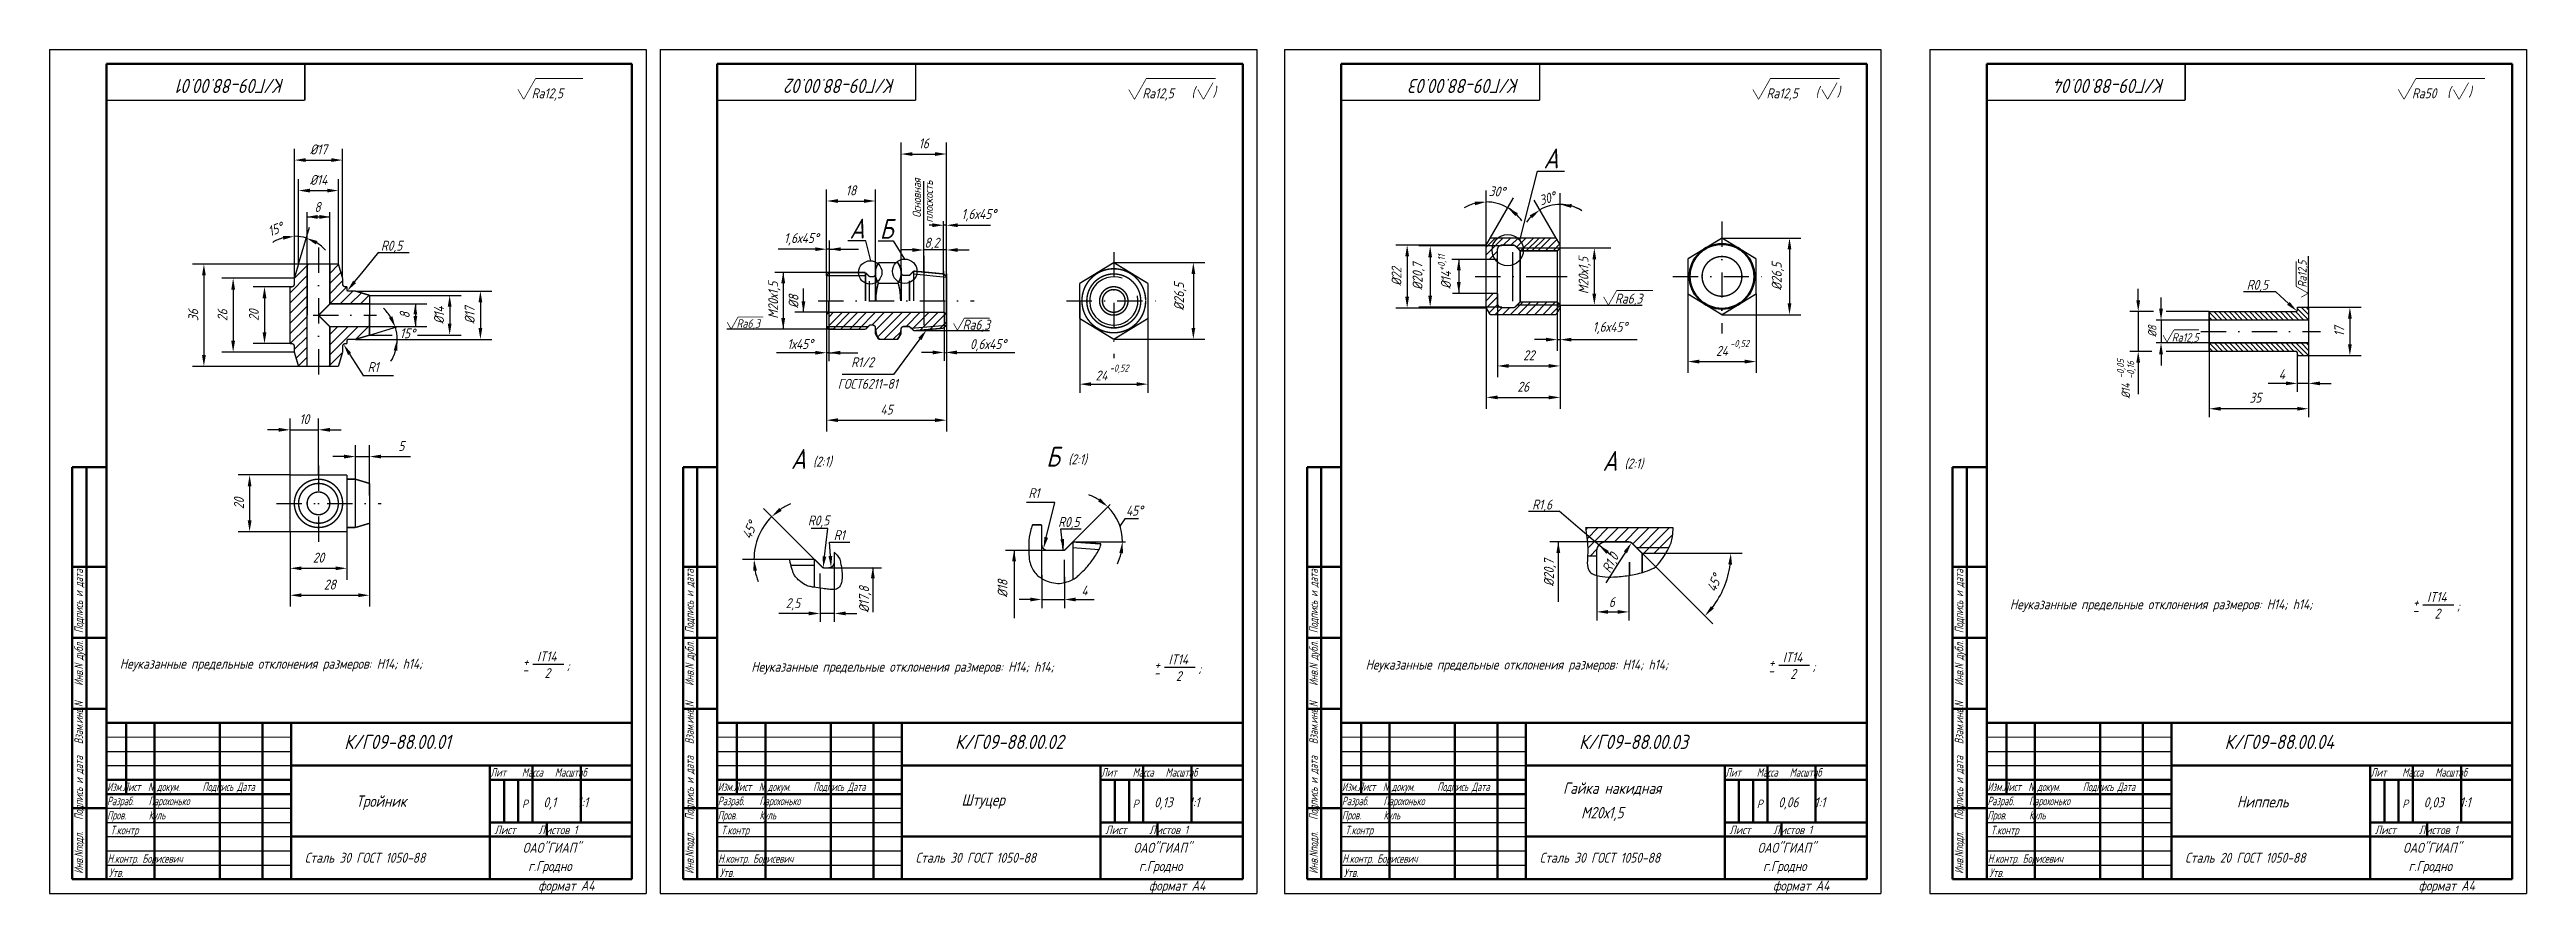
# Model space of a CAD drawing. Header units: inches. Extents: x 0 to 1925, y 0 to 841.
# Drawn here: x 613 to 1485, y 8 to 305 of the extents above; entities that cross this region are included whole.
import ezdxf
from ezdxf.enums import TextEntityAlignment as Align

# ---------------------------------------------------------------- set-up
doc = ezdxf.new("R2010")
doc.units = ezdxf.units.IN
doc.header["$LTSCALE"] = 0.7
doc.header["$MEASUREMENT"] = 0
doc.linetypes.add('DASHDOT', pattern=[25.4, 12.7, -6.35, 0, -6.35])
doc.styles.add('ROMANC', font='romanc', dxfattribs={"width": 0.8, "oblique": 15, "height": 3.5})
doc.styles.get("Standard").update_dxf_attribs({"font": 'romand.shx', "width": 0.8, "oblique": 15, "height": 3.5})
doc.dimstyles.get("Standard").update_dxf_attribs({"dimtxt": 3.5, "dimasz": 4, "dimexe": 4, "dimexo": 0, "dimgap": 2, "dimtad": 1, "dimdec": 0, "dimdsep": 46, "dimtxsty": 'Standard', "dimcen": 0.09, "dimadec": 0, "dimazin": 0, "dimtfac": 1, "dimtdec": 0, "dimtmove": 0, "dimatfit": 3, "dimfxl": 0, "dimtolj": 1, "dimtzin": 0, "dimlwd": 25, "dimlwe": 25, "dimarcsym": 0})

msp = doc.modelspace()

# ---------------------------------------------------------------- texts
at = {"style": 'ROMANC', "oblique": 15, "width": 0.8}
for s, p in [('(', (1015.14, 287.99)), (')', (1022.63, 288.13)), ('(', (1234.82, 287.99)), (')', (1242.32, 288.13)), ('(', (1457.11, 287.99)), (')', (1464.61, 288.13))]:
    msp.add_text(s, height=3.5, dxfattribs=at).set_placement(p)
at = {"color": 0, "linetype": 'ByBlock', "style": 'ROMANC', "oblique": 15, "width": 0.8}
msp.add_text('8', height=3.5, dxfattribs=at).set_placement((707.45, 249.29), align=Align.MIDDLE_CENTER)
msp.add_text('%%C8', height=3.5, rotation=90, dxfattribs=at).set_placement((875.01, 216.01), align=Align.MIDDLE_CENTER)
at = {"lineweight": 35, "char_height": 5, "width": 116.2188, "attachment_point": 1, "rotation": 180}
for s, insert in [('К/Г09-88.00.01 ', (695.85, 289.39)), ('К/Г09-88.00.02 ', (910.84, 289.39)), ('К/Г09-88.00.03 ', (1130.52, 289.39)), ('К/Г09-88.00.04 ', (1357.74, 289.39))]:
    msp.add_mtext(s, dxfattribs=dict(at, insert=insert))
at = {"lineweight": 25, "attachment_point": 1}
for s, insert, char_height, width in [('Ra12,5', (782.83, 291.04), 3.5, 29.1251), ('Ra12,5', (997.81, 291.04), 3.5, 29.1251), ('Ra12,5', (1217.5, 291.04), 3.5, 29.1251), ('Ra50', (1444.71, 291.04), 3.5, 29.1251), ('R0,5', (729.76, 237.42), 3.5, 12.1908), ('8,2', (921.1, 238.46), 3.5, 23.0679), ('Ra6,3', (1164.16, 218.79), 3.5, 29.1251), ('R0,5', (1386.51, 223.64), 3.5, 34.7971), ('Ra6,3', (854.95, 209.78), 3, 13.689), ('Ra6,3', (934.54, 209.6), 3.5, 29.1251), ('-0,52', (1204.72, 202.49), 2.5, 14.2705), ('Ra12,5', (1360.17, 204.88), 3, 25.3892), ('R1', (725.08, 194.69), 3.5, 14.8628), ('R1/2', (895.3, 196.4), 3.5, 32.719), ('-0,52', (986.3, 193.83), 2.5, 14.2705), ('4', (1397.81, 192.15), 3.5, 7.8941), ('ГОСТ6211-81', (890.56, 188.79), 3.5, 33.4893), ('35', (1387.48, 183.89), 3.5, 8.9871), ('(2:1)', (881.87, 161.43), 3.5, 42.5298), ('(2:1)', (971.71, 162.23), 3.5, 42.5298), ('(2:1)', (1167.52, 160.74), 3.5, 42.5298), ('R1', (957.69, 150.32), 3.5, 34.7971), ('R0,5', (880.05, 140.71), 3.5, 34.7971), ('R0,5', (968.15, 140.18), 3.5, 34.7971), ('R1,6', (1135.01, 146.3), 3.5, 34.7971), ('R1', (889.17, 135.55), 3.5, 34.7971), ('4', (976.37, 116.04), 3.5, 34.7971), ('IT14', (1450.03, 113.8), 3.5, 19.7907), ('2,5', (872.25, 111.6), 3.5, 34.7971), ('6', (1162.02, 112.03), 3.5, 13.6843), (' Неуказанные предельные отклонения размеров: H14; h14; ', (1301.32, 111.21), 3.5, 158.004), ('-', (1444.86, 109.05), 3.5, 6.6548), ('+', (1445.08, 111.98), 3.5, 4.3989), ('2', (1452.64, 107.93), 3.5, 17.1446), (';', (1460.47, 110.65), 3.5, 9.0235), (' Неуказанные предельные отклонения размеров: H14; h14; ', (636.01, 90.28), 3.5, 158.004), ('+', (779.77, 91.05), 3.5, 4.3989), ('IT14', (784.72, 92.86), 3.5, 19.7907), (';', (795.15, 89.71), 3.5, 9.0235), (' Неуказанные предельные отклонения размеров: H14; h14; ', (858.29, 89.22), 3.5, 158.004), ('+', (1002.05, 89.99), 3.5, 4.3989), ('IT14', (1007, 91.8), 3.5, 19.7907), (';', (1017.44, 88.65), 3.5, 9.0235), (' Неуказанные предельные отклонения размеров: H14; h14; ', (1074.54, 89.99), 3.5, 158.004), ('+', (1218.3, 90.76), 3.5, 4.3989), ('IT14', (1223.25, 92.57), 3.5, 19.7907), (';', (1233.69, 89.42), 3.5, 9.0235), ('-', (779.54, 88.11), 3.5, 6.6548), ('2', (787.33, 86.99), 3.5, 17.1446), ('-', (1001.82, 87.05), 3.5, 6.6548), ('2', (1009.61, 85.93), 3.5, 17.1446), ('-', (1218.08, 87.82), 3.5, 6.6548), ('2', (1225.86, 86.7), 3.5, 17.1446), ('{\\W0.6; Изм.Лист  N докум.      Подпись Дата\\P Разраб.    Парохонько\\P Пров.      Куль}', (632.04, 46.74), 3, 75.9719), ('{\\W0.7;Лит    Масса   Масштаб}', (768.32, 51.8), 3, 48.3624), ('{\\W0.6; Изм.Лист  N докум.      Подпись Дата\\P Разраб.    Парохонько\\P Пров.      Куль}', (847.03, 46.74), 3, 75.9719), ('{\\W0.7;Лит    Масса   Масштаб}', (983.3, 51.8), 3, 48.3624), ('{\\W0.6; Изм.Лист  N докум.      Подпись Дата\\P Разраб.    Парохонько\\P Пров.      Куль}', (1066.71, 46.74), 3, 75.9719), ('{\\W0.7;Лит    Масса   Масштаб}', (1202.99, 51.8), 3, 48.3624), ('{\\W0.6; Изм.Лист  N докум.      Подпись Дата\\P Разраб.    Парохонько\\P Пров.      Куль}', (1293.93, 46.74), 3, 75.9719), ('{\\W0.7;Лит    Масса   Масштаб}', (1430.2, 51.8), 3, 48.3624), ('Р', (779.4, 40.72), 3, 4.7355), ('0,1    1:1', (786.97, 41.52), 3.5, 30.5998), ('Р', (994.39, 40.72), 3, 4.7355), ('0,13   1:1', (1001.96, 41.52), 3.5, 30.5998), ('Р', (1214.07, 40.72), 3, 4.7355), ('0,06   1:1', (1221.64, 41.52), 3.5, 30.5998), ('Р', (1441.28, 40.72), 3, 4.7355), ('0,03   1:1', (1448.85, 41.52), 3.5, 30.5998), ('{\\W0.7;Т.контр}', (634.56, 31.48), 3, 65.7648), ('Лист     Листов 1', (769.73, 31.56), 3, 49.4707), ('{\\W0.7;Т.контр}', (849.54, 31.48), 3, 65.7648), ('Лист     Листов 1', (984.72, 31.56), 3, 49.4707), ('{\\W0.7;Т.контр}', (1069.22, 31.48), 3, 65.7648), ('Лист     Листов 1', (1204.4, 31.56), 3, 49.4707), ('{\\W0.7;Т.контр}', (1296.44, 31.48), 3, 65.7648), ('Лист     Листов 1', (1431.61, 31.56), 3, 49.4707), ('{\\W0.7; Н.контр. Борисевич}', (632.11, 21.47), 3, 40.546), ('Сталь 30 ГОСТ 1050-88', (702.97, 22), 3.5, 67.3789), ('г.Гродно', (781.62, 19.07), 3.5, 35.0627), ('{\\W0.7; Н.контр. Борисевич}', (847.09, 21.47), 3, 40.546), ('Сталь 30 ГОСТ 1050-88', (917.96, 22), 3.5, 67.3789), ('г.Гродно', (996.6, 19.07), 3.5, 35.0627), ('{\\W0.7; Н.контр. Борисевич}', (1066.78, 21.47), 3, 40.546), ('Сталь 30 ГОСТ 1050-88', (1137.64, 22), 3.5, 67.3789), ('г.Гродно', (1216.29, 19.07), 3.5, 35.0627), ('{\\W0.7; Н.контр. Борисевич}', (1293.99, 21.47), 3, 40.546), ('Сталь 20 ГОСТ 1050-88', (1364.86, 22), 3.5, 67.3789), ('г.Гродно', (1443.5, 19.07), 3.5, 35.0627), ('{\\W0.7;Утв.     }', (634.04, 16.48), 3, 39.2217), ('формат А4', (785.14, 12.2), 3.5, 32.7454), ('{\\W0.7;Утв.     }', (849.03, 16.48), 3, 39.2217), ('формат А4', (1000.13, 12.2), 3.5, 32.7454), ('{\\W0.7;Утв.     }', (1068.71, 16.48), 3, 39.2217), ('формат А4', (1219.81, 12.2), 3.5, 32.7454), ('{\\W0.7;Утв.     }', (1295.92, 16.48), 3, 39.2217), ('формат А4', (1447.03, 12.2), 3.5, 32.7454)]:
    msp.add_mtext(s, dxfattribs=dict(at, insert=insert, char_height=char_height, width=width))
at = {"lineweight": 35, "attachment_point": 1}
for s, insert, char_height, width in [('А', (1139.02, 269.88), 7, 25.8231), ('А', (894.73, 245.16), 7, 25.8231), ('Б', (905.35, 245.1), 7, 25.8231), ('А', (874.11, 164.1), 7, 25.8231), ('Б', (963.95, 164.9), 7, 25.8231), ('А', (1159.77, 163.41), 7, 25.8231), ('К/Г09-88.00.01', (716.85, 63.53), 5, 116.2188), ('К/Г09-88.00.02', (931.84, 63.53), 5, 116.2188), ('К/Г09-88.00.03', (1151.52, 63.53), 5, 116.2188), ('К/Г09-88.00.04', (1378.74, 63.53), 5, 116.2188), ('ОАО"ГИАП"', (779.7, 25.51), 3.5, 36.171), ('ОАО"ГИАП"', (994.69, 25.51), 3.5, 36.171), ('ОАО"ГИАП"', (1214.37, 25.51), 3.5, 36.171), ('ОАО"ГИАП"', (1441.59, 25.51), 3.5, 36.171)]:
    msp.add_mtext(s, dxfattribs=dict(at, insert=insert, char_height=char_height, width=width))
at = {"lineweight": 25, "attachment_point": 1}
for s, insert, char_height, width, rotation in [('Основная ', (916.9, 245.51), 3, 30.6929, 90), (' плоскость ', (921.06, 242.22), 3, 30.6929, 90), ('+0,11', (1101.8, 226.77), 2.5, 14.2705, 90), ('Ra12,5', (1404.61, 220.96), 3, 25.3892, 90), ('%%C8', (1351.79, 203.48), 3, 25.3892, 90), ('-0,05', (1340.87, 189.06), 2.5, 14.2705, 90), ('-0,16', (1344.44, 188.78), 2.5, 14.2705, 90), ('%%C14', (1342.46, 181.9), 3, 25.3892, 90), ('%%C20,7', (1139.15, 115.76), 3.5, 50.5136, 90), ('R1,0', (1159.37, 121.8), 3.5, 15.6747, 62.64339), ('{\\W0.7; Инв.Nподл.   Подпись и дата   Взам.инв.N    Инв.N дубл.  Подпись и дата}', (621.88, 13.21), 3, 144.2887, 90), ('{\\W0.7; Инв.Nподл.   Подпись и дата   Взам.инв.N    Инв.N дубл.  Подпись и дата}', (836.87, 13.21), 3, 144.2887, 90), ('%%C17,8', (898.08, 106.54), 3.5, 50.5136, 90), ('%%C18', (946.84, 111.88), 3.5, 50.5136, 90), ('{\\W0.7; Инв.Nподл.   Подпись и дата   Взам.инв.N    Инв.N дубл.  Подпись и дата}', (1056.55, 13.21), 3, 144.2887, 90), ('{\\W0.7; Инв.Nподл.   Подпись и дата   Взам.инв.N    Инв.N дубл.  Подпись и дата}', (1283.77, 13.21), 3, 144.2887, 90)]:
    msp.add_mtext(s, dxfattribs=dict(at, insert=insert, char_height=char_height, width=width, rotation=rotation))
at = {"lineweight": 25, "char_height": 3.5, "attachment_point": 5}
for s, insert, rotation in [('\\A1;30°', (1122.61, 254.75), 356.87595), ('\\A1;30°', (1140.34, 252.3), 16.96024), ('\\A1;%%C20,7', (1095.07, 224.86), 90), ('%%C14', (1104.67, 223.57), 90), ('\\A1;М20х1,5', (1153.49, 225.14), 90), ('\\A1;М20х1,5', (868.24, 216.48), 90), ('\\A1;8', (738.15, 211.19), 90), ('%%C14', (750.22, 211.19), 90), ('15°', (739.09, 204.83), 357.75488), ('\\A1;45°', (994.99, 142.42), 1.23966)]:
    msp.add_mtext(s, dxfattribs=dict(at, insert=insert, rotation=rotation))
for s, insert in [('\\A1;1,6х45%%D', (940.22, 246.41)), ('\\A1;1,6х45%%D', (877.76, 237.92)), ('1х45%%D', (877.32, 201.07)), ('0,6х45%%D', (943.47, 200.63)), ('\\A1;1,6х45%%D', (1162.39, 206.69)), ('\\A1;24', (1201.83, 198.63)), ('\\A1;24', (983.41, 189.97))]:
    msp.add_mtext(s, dxfattribs=dict(at, insert=insert))
at = {"char_height": 3.5, "attachment_point": 5, "rotation": 90}
for insert in [(1221.5, 224.86), (1011.13, 217.75)]:
    msp.add_mtext('\\A1;%%C26,5', dxfattribs=dict(at, insert=insert))
at = {"lineweight": 30, "char_height": 4, "width": 61.9449, "attachment_point": 1}
for s, insert in [('Гайка накидная', (1145.88, 46.74)), ('Тройник', (721.04, 42.17)), ('Штуцер', (934.14, 42.61)), (' М20х1,5', (1150.12, 38.12)), ('Ниппель', (1383.1, 41.97))]:
    msp.add_mtext(s, dxfattribs=dict(at, insert=insert))

# ---------------------------------------------------------------- blocks, each defined once
blk = doc.blocks.new('*D267')
at = {"color": 0, "lineweight": 25}
for p, q in [((697.79, 221.19), (684.79, 221.19)), ((688.79, 217.19), (688.79, 205.19)), ((697.82, 201.19), (684.79, 201.19))]:
    blk.add_line(p, q, dxfattribs=at)
for points in [[(688.12, 217.19), (689.46, 217.19), (688.79, 221.19)], [(688.12, 205.19), (689.46, 205.19), (688.79, 201.19)]]:
    blk.add_solid(points, dxfattribs=at)
at = {"layer": 'DEFPOINTS', "color": 0, "lineweight": 25}
for p in [(697.79, 221.19), (688.79, 201.19), (697.82, 201.19)]:
    blk.add_point(p, dxfattribs=at)
at = {"color": 0, "insert": (685.04, 211.19), "char_height": 3.5, "attachment_point": 5, "rotation": 90}
blk.add_mtext('\\A1;20', dxfattribs=at)
blk = doc.blocks.new('*D268')
at = {"color": 0, "lineweight": 25}
blk.add_line((700.79, 229.19), (704.68, 242.18), dxfattribs=at)
for start, end in [(105.58767, 121.17534), (73.30076, 90), (42.12541, 57.71308)]:
    blk.add_arc((699.3, 224.22), 14.75, start, end, dxfattribs=at)
for points in [[(695.24, 239.09), (695.42, 237.77), (699.3, 238.97)], [(706.9, 236.08), (707.45, 237.3), (703.54, 238.35)]]:
    blk.add_solid(points, dxfattribs=at)
at = {"layer": 'DEFPOINTS', "color": 0, "lineweight": 25}
for p in [(699.3, 261.77), (702.15, 238.69), (700.79, 229.19), (699.29, 224.19), (699.3, 224.22)]:
    blk.add_point(p, dxfattribs=at)
at = {"color": 0, "insert": (692.63, 241.47), "char_height": 3.5, "attachment_point": 5, "rotation": 21.14345}
blk.add_mtext('\\A1;15%%D', dxfattribs=at)
blk = doc.blocks.new('*D277')
at = {"color": 0, "lineweight": 25}
for p, q in [((699.29, 224.19), (673.75, 224.19)), ((677.75, 220.19), (677.75, 202.19)), ((699.29, 198.19), (673.75, 198.19))]:
    blk.add_line(p, q, dxfattribs=at)
for points in [[(677.09, 220.19), (678.42, 220.19), (677.75, 224.19)], [(677.09, 202.19), (678.42, 202.19), (677.75, 198.19)]]:
    blk.add_solid(points, dxfattribs=at)
at = {"layer": 'DEFPOINTS', "color": 0, "lineweight": 25}
for p in [(699.29, 224.19), (677.75, 198.19), (699.29, 198.19)]:
    blk.add_point(p, dxfattribs=at)
at = {"color": 0, "lineweight": 25, "insert": (674, 211.19), "char_height": 3.5, "attachment_point": 5, "rotation": 90}
blk.add_mtext('\\A1;26', dxfattribs=at)
blk = doc.blocks.new('*D278')
at = {"color": 0, "lineweight": 25}
for p, q in [((700.79, 229.19), (663.46, 229.19)), ((667.46, 225.19), (667.46, 197.19)), ((700.79, 193.19), (663.46, 193.19))]:
    blk.add_line(p, q, dxfattribs=at)
for points in [[(666.8, 225.19), (668.13, 225.19), (667.46, 229.19)], [(666.8, 197.19), (668.13, 197.19), (667.46, 193.19)]]:
    blk.add_solid(points, dxfattribs=at)
at = {"layer": 'DEFPOINTS', "color": 0, "lineweight": 25}
for p in [(700.79, 229.19), (667.46, 193.19), (700.79, 193.19)]:
    blk.add_point(p, dxfattribs=at)
at = {"color": 0, "lineweight": 25, "insert": (663.71, 211.19), "char_height": 3.5, "attachment_point": 5, "rotation": 90}
blk.add_mtext('\\A1;36', dxfattribs=at)
blk = doc.blocks.new('*D279')
at = {"color": 0, "lineweight": 25}
for p, q in [((720.79, 219.69), (768.78, 219.69)), ((764.78, 215.69), (764.78, 206.69)), ((720.79, 202.69), (768.78, 202.69))]:
    blk.add_line(p, q, dxfattribs=at)
for points in [[(764.12, 215.69), (765.45, 215.69), (764.78, 219.69)], [(764.12, 206.69), (765.45, 206.69), (764.78, 202.69)]]:
    blk.add_solid(points, dxfattribs=at)
at = {"layer": 'DEFPOINTS', "color": 0, "lineweight": 25}
for p in [(720.79, 219.69), (720.79, 202.69), (764.78, 202.69)]:
    blk.add_point(p, dxfattribs=at)
at = {"color": 0, "lineweight": 25, "insert": (761.03, 211.19), "char_height": 3.5, "attachment_point": 5, "rotation": 90}
blk.add_mtext('\\A1;%%C17', dxfattribs=at)
blk = doc.blocks.new('*D280')
at = {"color": 0, "lineweight": 25}
for p, q in [((700.79, 229.19), (700.79, 259.06)), ((704.79, 255.06), (710.85, 255.06)), ((714.85, 228.99), (714.85, 259.06))]:
    blk.add_line(p, q, dxfattribs=at)
for points in [[(704.79, 255.72), (704.79, 254.39), (700.79, 255.06)], [(710.85, 255.72), (710.85, 254.39), (714.85, 255.06)]]:
    blk.add_solid(points, dxfattribs=at)
at = {"layer": 'DEFPOINTS', "color": 0, "lineweight": 25}
for p in [(714.85, 255.06), (700.79, 229.19), (714.85, 228.99)]:
    blk.add_point(p, dxfattribs=at)
at = {"color": 0, "lineweight": 25, "insert": (707.82, 258.81), "char_height": 3.5, "attachment_point": 5}
blk.add_mtext('\\A1;%%C14', dxfattribs=at)
blk = doc.blocks.new('*D281')
at = {"color": 0, "lineweight": 25}
for p, q in [((699.3, 224.22), (699.3, 269.79)), ((703.3, 265.79), (712.29, 265.79)), ((716.29, 224.19), (716.29, 269.79))]:
    blk.add_line(p, q, dxfattribs=at)
for points in [[(703.3, 266.46), (703.3, 265.13), (699.3, 265.79)], [(712.29, 266.46), (712.29, 265.13), (716.29, 265.79)]]:
    blk.add_solid(points, dxfattribs=at)
at = {"layer": 'DEFPOINTS', "color": 0, "lineweight": 25}
for p in [(716.29, 265.79), (699.3, 224.22), (716.29, 224.19)]:
    blk.add_point(p, dxfattribs=at)
at = {"color": 0, "lineweight": 25, "insert": (707.79, 269.54), "char_height": 3.5, "attachment_point": 5}
blk.add_mtext('\\A1;%%C17', dxfattribs=at)
blk = doc.blocks.new('*D269')
at = {"color": 0, "lineweight": 25}
for p, q in [((716.79, 161.44), (712.79, 161.44)), ((720.79, 149.3), (720.79, 165.44)), ((720.79, 161.44), (725.79, 161.44)), ((725.79, 147.8), (725.79, 165.44)), ((729.79, 161.44), (740.15, 161.44))]:
    blk.add_line(p, q, dxfattribs=at)
for points in [[(716.79, 162.11), (716.79, 160.78), (720.79, 161.44)], [(729.79, 162.11), (729.79, 160.78), (725.79, 161.44)]]:
    blk.add_solid(points, dxfattribs=at)
at = {"layer": 'DEFPOINTS', "color": 0, "lineweight": 25}
for p in [(725.79, 161.44), (720.79, 149.3), (725.79, 147.8)]:
    blk.add_point(p, dxfattribs=at)
at = {"color": 0, "lineweight": 25, "insert": (736.97, 165.19), "char_height": 3.5, "attachment_point": 5}
blk.add_mtext('\\A1;5', dxfattribs=at)
blk = doc.blocks.new('*D282')
at = {"color": 0, "lineweight": 25}
for p, q in [((697.79, 154.98), (697.79, 174.86)), ((707.79, 154.98), (707.79, 174.86)), ((693.79, 170.86), (689.79, 170.86)), ((697.79, 170.86), (707.79, 170.86)), ((711.79, 170.86), (715.79, 170.86))]:
    blk.add_line(p, q, dxfattribs=at)
for points in [[(693.79, 171.53), (693.79, 170.2), (697.79, 170.86)], [(711.79, 171.53), (711.79, 170.2), (707.79, 170.86)]]:
    blk.add_solid(points, dxfattribs=at)
at = {"layer": 'DEFPOINTS', "color": 0, "lineweight": 25}
for p in [(707.79, 170.86), (697.79, 154.98), (707.79, 154.98)]:
    blk.add_point(p, dxfattribs=at)
at = {"color": 0, "lineweight": 25, "insert": (702.79, 174.61), "char_height": 3.5, "attachment_point": 5}
blk.add_mtext('\\A1;10', dxfattribs=at)
blk = doc.blocks.new('*D283')
at = {"color": 0, "lineweight": 25}
for p, q in [((697.79, 154.98), (679.55, 154.98)), ((683.55, 150.98), (683.55, 138.98)), ((697.79, 134.98), (679.55, 134.98))]:
    blk.add_line(p, q, dxfattribs=at)
for points in [[(682.89, 150.98), (684.22, 150.98), (683.55, 154.98)], [(682.89, 138.98), (684.22, 138.98), (683.55, 134.98)]]:
    blk.add_solid(points, dxfattribs=at)
at = {"layer": 'DEFPOINTS', "color": 0, "lineweight": 25}
for p in [(697.79, 154.98), (683.55, 134.98), (697.79, 134.98)]:
    blk.add_point(p, dxfattribs=at)
at = {"color": 0, "lineweight": 25, "insert": (679.8, 144.98), "char_height": 3.5, "attachment_point": 5, "rotation": 90}
blk.add_mtext('\\A1;20', dxfattribs=at)
blk = doc.blocks.new('*D284')
at = {"color": 0, "lineweight": 25}
for p, q in [((697.79, 134.98), (697.79, 118.12)), ((717.79, 134.98), (717.79, 118.12)), ((701.79, 122.12), (713.79, 122.12))]:
    blk.add_line(p, q, dxfattribs=at)
for points in [[(701.79, 122.78), (701.79, 121.45), (697.79, 122.12)], [(713.79, 122.78), (713.79, 121.45), (717.79, 122.12)]]:
    blk.add_solid(points, dxfattribs=at)
at = {"layer": 'DEFPOINTS', "color": 0, "lineweight": 25}
for p in [(697.79, 134.98), (717.79, 134.98), (717.79, 122.12)]:
    blk.add_point(p, dxfattribs=at)
at = {"color": 0, "lineweight": 25, "insert": (707.79, 125.87), "char_height": 3.5, "attachment_point": 5}
blk.add_mtext('\\A1;20', dxfattribs=at)
blk = doc.blocks.new('*D285')
at = {"color": 0, "lineweight": 25}
for p, q in [((697.79, 134.98), (697.79, 108.64)), ((725.79, 137.98), (725.79, 108.64)), ((701.79, 112.64), (721.79, 112.64))]:
    blk.add_line(p, q, dxfattribs=at)
for points in [[(701.79, 113.31), (701.79, 111.97), (697.79, 112.64)], [(721.79, 113.31), (721.79, 111.97), (725.79, 112.64)]]:
    blk.add_solid(points, dxfattribs=at)
at = {"layer": 'DEFPOINTS', "color": 0, "lineweight": 25}
for p in [(697.79, 134.98), (725.79, 137.98), (725.79, 112.64)]:
    blk.add_point(p, dxfattribs=at)
at = {"color": 0, "lineweight": 25, "insert": (711.79, 116.39), "char_height": 3.5, "attachment_point": 5}
blk.add_mtext('\\A1;28', dxfattribs=at)
blk = doc.blocks.new('*D270')
at = {"color": 0, "lineweight": 25}
for p, q in [((882.35, 125.27), (864.49, 143.14)), ((873.67, 125.27), (857.1, 125.27))]:
    blk.add_line(p, q, dxfattribs=at)
for start, end in [(135, 180), (113.40618, 124.20309), (190.79691, 201.59382)]:
    blk.add_arc((882.35, 125.27), 21.26, start, end, dxfattribs=at)
for points in [[(870.83, 142.34), (869.98, 143.37), (867.32, 140.31)], [(860.81, 121.23), (862.14, 121.36), (861.1, 125.27)]]:
    blk.add_solid(points, dxfattribs=at)
at = {"layer": 'DEFPOINTS', "color": 0, "lineweight": 25}
for p in [(861.82, 130.78), (873.67, 125.27), (882.35, 125.27), (882.35, 125.27), (885.06, 122.57)]:
    blk.add_point(p, dxfattribs=at)
at = {"color": 0, "insert": (859.55, 135.55), "char_height": 3.5, "attachment_point": 5, "rotation": 65.74743}
blk.add_mtext('\\A1;45%%D', dxfattribs=at)
blk = doc.blocks.new('*D286')
at = {"color": 0, "lineweight": 25}
for p, q in [((886.64, 225.22), (886.64, 255.39)), ((903.84, 225.37), (903.84, 255.39)), ((890.64, 251.39), (899.84, 251.39))]:
    blk.add_line(p, q, dxfattribs=at)
for points in [[(890.64, 252.05), (890.64, 250.72), (886.64, 251.39)], [(899.84, 252.05), (899.84, 250.72), (903.84, 251.39)]]:
    blk.add_solid(points, dxfattribs=at)
at = {"layer": 'DEFPOINTS', "color": 0, "lineweight": 25}
for p in [(903.84, 251.39), (886.64, 225.22), (903.84, 225.37)]:
    blk.add_point(p, dxfattribs=at)
at = {"color": 0, "lineweight": 25, "insert": (895.24, 255.14), "char_height": 3.5, "attachment_point": 5}
blk.add_mtext('\\A1;18', dxfattribs=at)
blk = doc.blocks.new('*D287')
at = {"color": 0, "lineweight": 25}
for p, q in [((912.84, 225.37), (912.84, 271.92)), ((928.84, 224.62), (928.84, 271.92)), ((916.84, 267.92), (924.84, 267.92))]:
    blk.add_line(p, q, dxfattribs=at)
for points in [[(916.84, 268.58), (916.84, 267.25), (912.84, 267.92)], [(924.84, 268.58), (924.84, 267.25), (928.84, 267.92)]]:
    blk.add_solid(points, dxfattribs=at)
at = {"layer": 'DEFPOINTS', "color": 0, "lineweight": 25}
for p in [(928.84, 267.92), (912.84, 225.37), (928.84, 224.62)]:
    blk.add_point(p, dxfattribs=at)
at = {"color": 0, "lineweight": 25, "insert": (920.84, 271.67), "char_height": 3.5, "attachment_point": 5}
blk.add_mtext('\\A1;16', dxfattribs=at)
blk = doc.blocks.new('*D288')
at = {"color": 0, "lineweight": 25}
for p, q in [((886.64, 207.23), (886.64, 170.25)), ((928.84, 207.72), (928.84, 170.25)), ((890.64, 174.25), (924.84, 174.25))]:
    blk.add_line(p, q, dxfattribs=at)
for points in [[(890.64, 174.92), (890.64, 173.59), (886.64, 174.25)], [(924.84, 174.92), (924.84, 173.59), (928.84, 174.25)]]:
    blk.add_solid(points, dxfattribs=at)
at = {"layer": 'DEFPOINTS', "color": 0, "lineweight": 25}
for p in [(886.64, 207.23), (928.84, 207.72), (928.84, 174.25)]:
    blk.add_point(p, dxfattribs=at)
at = {"color": 0, "lineweight": 25, "insert": (907.74, 178), "char_height": 3.5, "attachment_point": 5}
blk.add_mtext('\\A1;45', dxfattribs=at)
blk = doc.blocks.new('*D273')
at = {"color": 0, "lineweight": 25}
for p, q in [((1173.73, 127.43), (1198.64, 102.53)), ((1182.09, 127.43), (1208.95, 127.43))]:
    blk.add_line(p, q, dxfattribs=at)
blk.add_arc((1173.73, 127.43), 31.22, 322.34693, 352.65307, dxfattribs=at)
for points in [[(1204.03, 123.49), (1205.36, 123.4), (1204.95, 127.43)], [(1198.95, 107.93), (1197.95, 108.81), (1195.81, 105.36)]]:
    blk.add_solid(points, dxfattribs=at)
at = {"layer": 'DEFPOINTS', "color": 0, "lineweight": 25}
for p in [(1170.32, 130.85), (1173.73, 127.43), (1173.73, 127.43), (1182.09, 127.43), (1200.77, 111.83)]:
    blk.add_point(p, dxfattribs=at)
at = {"color": 0, "lineweight": 25, "insert": (1199.11, 116.92), "char_height": 3.5, "attachment_point": 5, "rotation": 67.5}
blk.add_mtext('\\A1;45°', dxfattribs=at)
blk = doc.blocks.new('*D274')
at = {"color": 0, "lineweight": 25}
for p, q in [((1122.78, 218.86), (1122.78, 189.34)), ((1144.85, 214.76), (1144.85, 189.34)), ((1126.78, 193.34), (1140.85, 193.34))]:
    blk.add_line(p, q, dxfattribs=at)
for points in [[(1126.78, 194.01), (1126.78, 192.67), (1122.78, 193.34)], [(1140.85, 194.01), (1140.85, 192.67), (1144.85, 193.34)]]:
    blk.add_solid(points, dxfattribs=at)
at = {"layer": 'DEFPOINTS', "color": 0, "lineweight": 25}
for p in [(1122.78, 218.86), (1144.85, 214.76), (1144.85, 193.34)]:
    blk.add_point(p, dxfattribs=at)
at = {"color": 0, "lineweight": 25, "insert": (1133.82, 197.09), "char_height": 3.5, "attachment_point": 5}
blk.add_mtext('\\A1;22', dxfattribs=at)
blk = doc.blocks.new('*D275')
at = {"color": 0, "lineweight": 25}
for p, q in [((1118.87, 213.71), (1118.87, 178.27)), ((1144.85, 213.86), (1144.85, 178.27)), ((1122.87, 182.27), (1140.85, 182.27))]:
    blk.add_line(p, q, dxfattribs=at)
for points in [[(1122.87, 182.94), (1122.87, 181.6), (1118.87, 182.27)], [(1140.85, 182.94), (1140.85, 181.6), (1144.85, 182.27)]]:
    blk.add_solid(points, dxfattribs=at)
at = {"layer": 'DEFPOINTS', "color": 0, "lineweight": 25}
for p in [(1118.87, 213.71), (1144.85, 213.86), (1144.85, 182.27)]:
    blk.add_point(p, dxfattribs=at)
at = {"color": 0, "lineweight": 25, "insert": (1131.86, 186.02), "char_height": 3.5, "attachment_point": 5}
blk.add_mtext('\\A1;26', dxfattribs=at)
blk = doc.blocks.new('*D276')
at = {"color": 0, "lineweight": 25}
for p, q in [((1118.78, 235.86), (1087.01, 235.86)), ((1091.01, 231.86), (1091.01, 217.71)), ((1118.87, 213.71), (1087.01, 213.71))]:
    blk.add_line(p, q, dxfattribs=at)
for points in [[(1090.34, 231.86), (1091.68, 231.86), (1091.01, 235.86)], [(1090.34, 217.71), (1091.68, 217.71), (1091.01, 213.71)]]:
    blk.add_solid(points, dxfattribs=at)
at = {"layer": 'DEFPOINTS', "color": 0, "lineweight": 25}
for p in [(1118.78, 235.86), (1091.01, 213.71), (1118.87, 213.71)]:
    blk.add_point(p, dxfattribs=at)
at = {"color": 0, "lineweight": 25, "insert": (1087.26, 224.79), "char_height": 3.5, "attachment_point": 5, "rotation": 90}
blk.add_mtext('\\A1;%%C22', dxfattribs=at)
blk = doc.blocks.new('*D289')
at = {"color": 0, "lineweight": 25}
for p, q in [((1407.54, 213.97), (1426.85, 213.97)), ((1422.85, 209.97), (1422.85, 200.97)), ((1408.31, 196.97), (1426.85, 196.97))]:
    blk.add_line(p, q, dxfattribs=at)
for points in [[(1422.18, 209.97), (1423.52, 209.97), (1422.85, 213.97)], [(1422.18, 200.97), (1423.52, 200.97), (1422.85, 196.97)]]:
    blk.add_solid(points, dxfattribs=at)
at = {"layer": 'DEFPOINTS', "color": 0, "lineweight": 25}
for p in [(1407.54, 213.97), (1408.31, 196.97), (1422.85, 196.97)]:
    blk.add_point(p, dxfattribs=at)
at = {"color": 0, "lineweight": 25, "insert": (1419.1, 205.47), "char_height": 3.5, "attachment_point": 5, "rotation": 90}
blk.add_mtext('\\A1;17', dxfattribs=at)

# ---------------------------------------------------------------- dimensions: what is measured, and where the dimension line sits
at = {"lineweight": 25}
for base, p1, p2, text, picture, middle in [((716.29, 265.79), (699.3, 224.22), (716.29, 224.19), '%%C17', '*D281', (707.79, 269.54)), ((714.85, 255.06), (700.79, 229.19), (714.85, 228.99), '%%C14', '*D280', (707.82, 258.81)), ((903.84, 251.39), (886.64, 225.22), (903.84, 225.37), '18', '*D286', (895.24, 255.14)), ((928.84, 174.25), (886.64, 207.23), (928.84, 207.72), '45', '*D288', (907.74, 178))]:
    dim = msp.add_linear_dim(base=base, p1=p1, p2=p2, text=text, dimstyle='Standard', dxfattribs=at)
    dim.commit()
    dim.dimension.update_dxf_attribs({"geometry": picture, "text_midpoint": middle})
for base, p1, p2, picture, middle in [((928.84, 267.92), (912.84, 225.37), (928.84, 224.62), '*D287', (920.84, 271.67)), ((1144.85, 193.34), (1122.78, 218.86), (1144.85, 214.76), '*D274', (1133.82, 197.09)), ((1144.85, 182.27), (1118.87, 213.71), (1144.85, 213.86), '*D275', (1131.86, 186.02)), ((707.79, 170.86), (697.79, 154.98), (707.79, 154.98), '*D282', (702.79, 174.61)), ((725.79, 161.44), (720.79, 149.3), (725.79, 147.8), '*D269', (736.97, 165.19)), ((725.79, 112.64), (697.79, 134.98), (725.79, 137.98), '*D285', (711.79, 116.39)), ((717.79, 122.12), (697.79, 134.98), (717.79, 134.98), '*D284', (707.79, 125.87))]:
    dim = msp.add_linear_dim(base=base, p1=p1, p2=p2, dimstyle='Standard', dxfattribs=at)
    dim.commit()
    dim.dimension.update_dxf_attribs({"geometry": picture, "text_midpoint": middle})
for base, line1, line2, text, picture, middle in [((702.15, 238.69), ((699.3, 224.22), (699.3, 261.77)), ((700.79, 229.19), (699.29, 224.19)), '15%%D', '*D268', (693.98, 237.98)), ((861.82, 130.78), ((885.06, 122.57), (882.35, 125.27)), ((873.67, 125.27), (882.35, 125.27)), '45%%D', '*D270', (862.97, 134.01))]:
    dim = msp.add_angular_dim_2l(base=base, line1=line1, line2=line2, text=text, dimstyle='Standard')
    dim.commit()
    dim.dimension.update_dxf_attribs({"geometry": picture, "text_midpoint": middle, "dimtype": 162})
for base, p1, p2, text, picture, middle in [((1091.01, 213.71), (1118.78, 235.86), (1118.87, 213.71), '%%C22', '*D276', (1087.26, 224.79)), ((764.78, 202.69), (720.79, 219.69), (720.79, 202.69), '%%C<>', '*D279', (761.03, 211.19))]:
    dim = msp.add_linear_dim(base=base, p1=p1, p2=p2, angle=90, text=text, dimstyle='Standard', dxfattribs=at)
    dim.commit()
    dim.dimension.update_dxf_attribs({"geometry": picture, "text_midpoint": middle})
for base, p1, p2, picture, middle in [((667.46, 193.19), (700.79, 229.19), (700.79, 193.19), '*D278', (663.71, 211.19)), ((677.75, 198.19), (699.29, 224.19), (699.29, 198.19), '*D277', (674, 211.19)), ((1422.85, 196.97), (1407.54, 213.97), (1408.31, 196.97), '*D289', (1419.1, 205.47)), ((683.55, 134.98), (697.79, 154.98), (697.79, 134.98), '*D283', (679.8, 144.98))]:
    dim = msp.add_linear_dim(base=base, p1=p1, p2=p2, angle=90, dimstyle='Standard', dxfattribs=at)
    dim.commit()
    dim.dimension.update_dxf_attribs({"geometry": picture, "text_midpoint": middle})
dim = msp.add_linear_dim(base=(688.79, 201.19), p1=(697.79, 221.19), p2=(697.82, 201.19), angle=90, text='20', dimstyle='Standard')
dim.commit()
dim.dimension.update_dxf_attribs({"geometry": '*D267', "text_midpoint": (685.04, 211.19)})
dim = msp.add_angular_dim_2l(base=(1200.77, 111.83), line1=((1173.73, 127.43), (1182.09, 127.43)), line2=((1170.32, 130.85), (1173.73, 127.43)), dimstyle='Standard', dxfattribs=at)
dim.commit()
dim.dimension.update_dxf_attribs({"geometry": '*D273', "text_midpoint": (1199.11, 116.92)})

# ---------------------------------------------------------------- linework, layer by layer
for p, q in [((613.12, 304.69), (613.12, 7.69)), ((613.12, 304.69), (823.12, 304.69)), ((823.12, 304.69), (823.12, 7.69)), ((828.11, 304.69), (828.11, 7.69)), ((828.11, 304.69), (1038.11, 304.69)), ((1038.11, 304.69), (1038.11, 7.69)), ((1047.79, 304.69), (1047.79, 7.69)), ((1047.79, 304.69), (1257.79, 304.69)), ((1257.79, 304.69), (1257.79, 7.69)), ((1275, 304.69), (1275, 7.69)), ((1275, 304.69), (1485, 304.69)), ((1485, 304.69), (1485, 7.69)), ((1130.72, 237.44), (1136.83, 261.84)), ((1136.83, 261.84), (1146.43, 261.84)), ((900.45, 237.41), (894.18, 237.41)), ((902.21, 230.36), (900.45, 237.41)), ((904.77, 237.41), (910.06, 237.41)), ((910.13, 237.42), (914.06, 230.87)), ((703.79, 229.19), (703.79, 211.19)), ((728.99, 233.26), (739.74, 233.26)), ((903.84, 227.81), (903.84, 216.22)), ((912.84, 216.22), (912.84, 227.81)), ((920.84, 232.08), (920.84, 207.72)), ((1129.78, 234.86), (1132.69, 234.86)), ((1129.78, 234.86), (1140.76, 234.86)), ((1130.78, 233.86), (1140.76, 233.86)), ((1140.76, 234.86), (1144.85, 234.86)), ((1408.31, 213.97), (1408.31, 231.95)), ((725.79, 218.19), (725.79, 211.19)), ((886.64, 225.24), (886.64, 207.23)), ((886.64, 225.24), (886.64, 207.23)), ((886.64, 225.22), (892.4, 225.22)), ((886.64, 225.22), (900.34, 225.22)), ((901.34, 225.22), (901.34, 225.18)), ((917.24, 225.72), (928.84, 224.62)), ((928.84, 225.72), (928.84, 206.72)), ((1396.8, 219.46), (1385.39, 219.46)), ((697.79, 201.19), (697.79, 211.19)), ((725.79, 204.19), (725.79, 211.19)), ((1129.78, 214.86), (1132.69, 214.86)), ((1129.78, 214.86), (1138.35, 214.86)), ((1129.78, 214.86), (1140.76, 214.86)), ((1130.78, 215.86), (1140.76, 215.86)), ((1140.76, 214.86), (1144.42, 214.86)), ((1404.31, 213.97), (1404.31, 212.97)), ((886.65, 207.22), (892.4, 207.22)), ((887.43, 207.22), (901.34, 207.22)), ((903.84, 206.43), (903.84, 206.72)), ((919.48, 202.83), (910.21, 190.28)), ((912.84, 204.63), (912.84, 206.43)), ((916.41, 206.64), (928.75, 207.71)), ((917.82, 205.76), (944.01, 205.76)), ((1404.31, 197.97), (1404.31, 196.97)), ((723.37, 189.95), (734.16, 189.95)), ((910.21, 190.28), (892.14, 190.28)), ((966.96, 145.24), (957.02, 145.24)), ((963.97, 133.02), (966.96, 145.24)), ((1133.71, 142.23), (1144.5, 142.23)), ((887.08, 136.16), (881.24, 136.16)), ((885.9, 126.32), (887.08, 136.16)), ((887.99, 126.46), (887.71, 131.34)), ((887.71, 131.34), (894.81, 131.34)), ((969.97, 128.79), (969.11, 135.98)), ((969.11, 135.98), (976.31, 135.98)), ((874.09, 123.27), (882.35, 123.27)), ((884.35, 123.27), (884.35, 123.19)), ((973.24, 129.42), (982.56, 128.76)), ((1171.73, 129.43), (1183.21, 129.43)), ((1171.73, 129.43), (1183.21, 129.43)), ((1173.73, 127.43), (1182.09, 127.43)), ((613.12, 7.69), (823.12, 7.69)), ((828.11, 7.69), (1038.11, 7.69)), ((1047.79, 7.69), (1257.79, 7.69)), ((1275, 7.69), (1485, 7.69))]:
    msp.add_line(p, q)
at = {"lineweight": 50}
for p, q in [((633.12, 299.69), (633.12, 12.69)), ((633.12, 299.69), (818.12, 299.69)), ((818.12, 299.69), (818.12, 12.69)), ((848.11, 299.69), (848.11, 12.69)), ((848.11, 299.69), (1033.11, 299.69)), ((1033.11, 299.69), (1033.11, 12.69)), ((1067.79, 299.69), (1067.79, 12.69)), ((1067.79, 299.69), (1252.79, 299.69)), ((1252.79, 299.69), (1252.79, 12.69)), ((1295, 299.69), (1295, 12.69)), ((1295, 299.69), (1480, 299.69)), ((1480, 299.69), (1480, 12.69)), ((621.12, 157.69), (621.12, 12.69)), ((621.12, 157.69), (633.12, 157.69)), ((626.12, 157.69), (626.12, 12.69)), ((836.11, 157.69), (836.11, 12.69)), ((836.11, 157.69), (848.11, 157.69)), ((841.11, 157.69), (841.11, 12.69)), ((1055.79, 157.69), (1055.79, 12.69)), ((1055.79, 157.69), (1067.79, 157.69)), ((1060.79, 157.69), (1060.79, 12.69)), ((1283, 157.69), (1283, 12.69)), ((1283, 157.69), (1295, 157.69)), ((1288, 157.69), (1288, 12.69)), ((621.12, 122.69), (633.12, 122.69)), ((836.11, 122.69), (848.11, 122.69)), ((1055.79, 122.69), (1067.79, 122.69)), ((1283, 122.69), (1295, 122.69)), ((621.12, 97.69), (633.12, 97.69)), ((836.11, 97.69), (848.11, 97.69)), ((1055.79, 97.69), (1067.79, 97.69)), ((1283, 97.69), (1295, 97.69)), ((621.12, 72.69), (633.12, 72.69)), ((836.11, 72.69), (848.11, 72.69)), ((1055.79, 72.69), (1067.79, 72.69)), ((1283, 72.69), (1295, 72.69)), ((633.12, 67.69), (818.12, 67.69)), ((640.12, 67.69), (640.12, 42.69)), ((650.12, 67.69), (650.12, 12.69)), ((673.12, 67.69), (673.12, 12.69)), ((688.12, 67.69), (688.12, 12.69)), ((698.12, 67.69), (698.12, 12.69)), ((848.11, 67.69), (1033.11, 67.69)), ((855.11, 67.69), (855.11, 42.69)), ((865.11, 67.69), (865.11, 12.69)), ((888.11, 67.69), (888.11, 12.69)), ((903.11, 67.69), (903.11, 12.69)), ((913.11, 67.69), (913.11, 12.69)), ((1067.79, 67.69), (1252.79, 67.69)), ((1074.79, 67.69), (1074.79, 42.69)), ((1084.79, 67.69), (1084.79, 12.69)), ((1107.79, 67.69), (1107.79, 12.69)), ((1122.79, 67.69), (1122.79, 12.69)), ((1132.79, 67.69), (1132.79, 12.69)), ((1295, 67.69), (1480, 67.69)), ((1302, 67.69), (1302, 42.69)), ((1312, 67.69), (1312, 12.69)), ((1335, 67.69), (1335, 12.69)), ((1350, 67.69), (1350, 12.69)), ((1360, 67.69), (1360, 12.69)), ((768.12, 52.69), (768.12, 12.69)), ((783.12, 52.69), (783.12, 32.69)), ((800.12, 52.69), (800.12, 32.69)), ((983.11, 52.69), (983.11, 12.69)), ((998.11, 52.69), (998.11, 32.69)), ((1015.11, 52.69), (1015.11, 32.69)), ((1202.79, 52.69), (1202.79, 12.69)), ((1217.79, 52.69), (1217.79, 32.69)), ((1234.79, 52.69), (1234.79, 32.69)), ((1430, 52.69), (1430, 12.69)), ((1445, 52.69), (1445, 32.69)), ((1462, 52.69), (1462, 32.69)), ((633.12, 47.69), (698.12, 47.69)), ((768.12, 47.69), (818.12, 47.69)), ((773.12, 47.69), (773.12, 32.69)), ((778.12, 47.69), (778.12, 32.69)), ((848.11, 47.69), (913.11, 47.69)), ((983.11, 47.69), (1033.11, 47.69)), ((988.11, 47.69), (988.11, 32.69)), ((993.11, 47.69), (993.11, 32.69)), ((1067.79, 47.69), (1132.79, 47.69)), ((1202.79, 47.69), (1252.79, 47.69)), ((1207.79, 47.69), (1207.79, 32.69)), ((1212.79, 47.69), (1212.79, 32.69)), ((1295, 47.69), (1360, 47.69)), ((1430, 47.69), (1480, 47.69)), ((1435, 47.69), (1435, 32.69)), ((1440, 47.69), (1440, 32.69)), ((621.12, 37.69), (633.12, 37.69)), ((633.12, 42.69), (698.12, 42.69)), ((836.11, 37.69), (848.11, 37.69)), ((848.11, 42.69), (913.11, 42.69)), ((1055.79, 37.69), (1067.79, 37.69)), ((1067.79, 42.69), (1132.79, 42.69)), ((1283, 37.69), (1295, 37.69)), ((1295, 42.69), (1360, 42.69)), ((768.12, 32.69), (818.12, 32.69)), ((788.12, 32.69), (788.12, 27.69)), ((983.11, 32.69), (1033.11, 32.69)), ((1003.11, 32.69), (1003.11, 27.69)), ((1202.79, 32.69), (1252.79, 32.69)), ((1222.79, 32.69), (1222.79, 27.69)), ((1430, 32.69), (1480, 32.69)), ((1450, 32.69), (1450, 27.69)), ((621.12, 12.69), (818.12, 12.69)), ((836.11, 12.69), (1033.11, 12.69)), ((1055.79, 12.69), (1252.79, 12.69)), ((1283, 12.69), (1480, 12.69))]:
    msp.add_line(p, q, dxfattribs=at)
at = {"color": 0, "linetype": 'ByBlock'}
for p, q in [((912.84, 225.37), (912.84, 264.09)), ((928.84, 225.72), (928.84, 264.09)), ((920.84, 226.39), (920.84, 258.41)), ((703.79, 229.19), (703.79, 247.46)), ((703.79, 245.79), (711.79, 245.79)), ((711.79, 229.19), (711.79, 247.46)), ((886.64, 225.24), (886.64, 246.91)), ((903.84, 225.37), (903.84, 246.91)), ((927.84, 225.72), (927.84, 244.3)), ((886.64, 225.24), (886.64, 237.43)), ((887.64, 226.22), (887.64, 237.43)), ((923.84, 242.86), (922.81, 242.86)), ((928.84, 242.86), (927.84, 242.86)), ((928.84, 225.72), (928.84, 237.53)), ((928.84, 224.79), (928.84, 237.15)), ((932.84, 242.86), (944.33, 242.86)), ((723.02, 226.01), (728.98, 233.33)), ((878.64, 234.43), (869.64, 234.43)), ((882.64, 234.43), (878.64, 234.43)), ((887.64, 234.43), (886.64, 234.43)), ((887.64, 234.43), (897.84, 234.43)), ((916.84, 234.15), (912.84, 234.15)), ((928.84, 234.15), (920.84, 234.15)), ((932.84, 234.15), (936.84, 234.15)), ((1118.78, 230.86), (1107.68, 230.86)), ((1144.85, 234.86), (1157, 234.86)), ((720.5, 222.9), (723.02, 226.01)), ((887.62, 226.22), (868.38, 226.22)), ((871.38, 226.22), (871.38, 206.23)), ((878.51, 216.22), (878.51, 220.55)), ((1118.78, 218.86), (1107.68, 218.86)), ((1189.83, 218.68), (1189.83, 194.62)), ((1213.83, 218.68), (1213.83, 194.62)), ((1348.35, 216.47), (1348.35, 220.47)), ((1398.31, 218.06), (1396.8, 219.46)), ((1401.25, 215.34), (1398.31, 218.06)), ((887.43, 212.22), (875.51, 212.22)), ((878.51, 212.22), (878.51, 216.22)), ((886.64, 211.42), (886.64, 194.98)), ((887.43, 212.22), (887.43, 194.98)), ((928.01, 212.22), (928.01, 195.09)), ((975.74, 216.22), (975.74, 183.93)), ((999.74, 216.22), (999.74, 183.93)), ((1144.85, 214.86), (1144.85, 201.12)), ((1353.67, 212.47), (1345.35, 212.47)), ((1348.35, 212.47), (1348.35, 198.47)), ((1373.31, 209.47), (1354.66, 209.47)), ((1356.37, 213.47), (1356.37, 217.47)), ((1356.37, 209.47), (1356.37, 201.47)), ((1373.31, 212.47), (1358.2, 212.47)), ((1408.31, 213.97), (1422.26, 213.97)), ((889.84, 206.23), (851.5, 206.23)), ((1373.34, 201.47), (1354.66, 201.47)), ((718.76, 197.54), (720.88, 194.15)), ((720.88, 194.15), (723.49, 189.96)), ((878.64, 197.98), (869, 197.98)), ((882.64, 197.98), (878.64, 197.98)), ((887.43, 197.98), (886.64, 197.98)), ((887.43, 197.98), (897.63, 197.98)), ((924.01, 198.09), (920.01, 198.09)), ((928.01, 198.09), (928.52, 198.09)), ((932.52, 198.09), (936.52, 198.09)), ((936.52, 198.09), (952.96, 198.09)), ((1353.16, 198.47), (1345.35, 198.47)), ((1348.35, 194.47), (1348.35, 190.47)), ((1356.37, 197.47), (1356.37, 193.47)), ((1373.31, 198.47), (1358.2, 198.47)), ((1373.31, 198.47), (1373.31, 175.27)), ((1404.31, 196.97), (1404.31, 184.2)), ((1408.31, 196.97), (1422.26, 196.97)), ((1408.31, 196.97), (1408.31, 184.2)), ((1408.31, 196.97), (1408.31, 175.27)), ((979.74, 186.93), (995.74, 186.93)), ((1348.35, 190.47), (1348.35, 183.44)), ((1396.31, 187.2), (1394.08, 187.2)), ((1400.31, 187.2), (1396.31, 187.2)), ((1408.31, 187.2), (1404.31, 187.2)), ((1412.31, 187.2), (1416.31, 187.2)), ((1404.31, 178.27), (1377.31, 178.27)), ((697.79, 154.98), (697.79, 167.69)), ((707.79, 154.98), (707.79, 167.69)), ((697.79, 154.98), (684.34, 154.98)), ((973.36, 131.42), (986.47, 144.53)), ((1151.87, 135.95), (1144.5, 142.23)), ((697.79, 134.98), (684.34, 134.98)), ((697.79, 134.98), (697.79, 112.35)), ((697.79, 133.59), (697.79, 120.68)), ((717.79, 134.98), (717.79, 120.68)), ((725.79, 137.98), (725.79, 112.35)), ((973.36, 131.42), (991.9, 131.42)), ((1160.93, 131.43), (1141.22, 131.43)), ((1144.22, 131.43), (1144.22, 111.6)), ((1144.22, 131.43), (1144.22, 119.6)), ((1162.73, 126.71), (1151.87, 135.95)), ((887.35, 122.27), (905.93, 122.27)), ((902.93, 122.27), (902.93, 114.63)), ((966.36, 128.42), (949.65, 128.42)), ((952.65, 128.42), (952.65, 111.71)), ((952.65, 128.42), (952.65, 119.71)), ((1161.54, 127.72), (1160.93, 128.23)), ((1165.68, 124.37), (1161, 117.01)), ((1167.83, 127.75), (1165.68, 124.37)), ((884.35, 115.12), (884.35, 103.24)), ((889.35, 114.63), (889.35, 103.24)), ((902.93, 114.63), (902.93, 106.63)), ((962.39, 119.71), (962.39, 108.14)), ((970.36, 119.16), (970.36, 108.14)), ((1157.73, 119.6), (1157.73, 103.78)), ((1169.05, 119.63), (1169.05, 103.78)), ((876.35, 106.24), (869.85, 106.24)), ((880.35, 106.24), (876.35, 106.24)), ((889.35, 106.24), (884.35, 106.24)), ((893.35, 106.24), (897.35, 106.24)), ((952.65, 111.71), (952.65, 104.55)), ((958.39, 111.14), (954.39, 111.14)), ((962.39, 111.14), (970.36, 111.14)), ((974.36, 111.14), (978.36, 111.14)), ((978.36, 111.14), (980.82, 111.14)), ((1144.22, 111.6), (1144.22, 110.38)), ((1161.73, 106.78), (1165.05, 106.78))]:
    msp.add_line(p, q, dxfattribs=at)
at = {"lineweight": 25}
for p, q in [((1118.78, 235.86), (1118.78, 255.07)), ((1144.85, 235.86), (1144.85, 254.19)), ((1120.22, 238.36), (1128.39, 252.5)), ((1143.41, 238.36), (1135.69, 251.73)), ((1124.33, 235.61), (1095.11, 235.61)), ((1201.83, 238.36), (1229.59, 238.36)), ((987.74, 229.72), (1019.75, 229.72)), ((1099.16, 231.86), (1099.16, 217.86)), ((1118.78, 230.86), (1106.68, 230.86)), ((1109.19, 230.86), (1109.19, 218.86)), ((1144.85, 234.86), (1162.76, 234.86)), ((1156.89, 230.86), (1156.89, 218.76)), ((1225.59, 234.36), (1225.59, 215.36)), ((725.79, 218.19), (757.97, 218.19)), ((1015.75, 225.72), (1015.75, 206.72)), ((1118.78, 218.86), (1106.93, 218.86)), ((1189.83, 218.68), (1189.83, 190.88)), ((1213.83, 218.68), (1213.83, 190.88)), ((725.79, 215.19), (745.9, 215.19)), ((741.9, 215.19), (741.9, 207.19)), ((753.97, 214.19), (753.97, 208.19)), ((1124.36, 214.06), (1095.11, 214.06)), ((1143.85, 215.86), (1143.85, 198.6)), ((1144.85, 214.76), (1173.7, 214.76)), ((1144.85, 213.86), (1144.85, 198.6)), ((1201.83, 211.36), (1229.59, 211.36)), ((725.79, 207.19), (745.9, 207.19)), ((725.79, 204.19), (735.75, 207.18)), ((725.79, 204.19), (733.75, 204.19)), ((742.68, 204.19), (757.97, 204.19)), ((987.74, 202.72), (1019.75, 202.72)), ((1139.85, 202.6), (1135.85, 202.6)), ((1143.85, 202.6), (1144.85, 202.6)), ((1148.85, 202.6), (1171.92, 202.6)), ((1193.83, 194.88), (1209.83, 194.88)), ((991.67, 139.58), (989.89, 136.97)), ((996.39, 139.58), (991.67, 139.58)), ((1448.58, 109.28), (1459.41, 109.28)), ((783.27, 88.34), (794.1, 88.34)), ((1005.55, 87.28), (1016.38, 87.28)), ((1221.8, 88.05), (1232.63, 88.05)), ((633.12, 57.69), (698.12, 57.69)), ((633.12, 52.69), (698.12, 52.69)), ((848.11, 57.69), (913.11, 57.69)), ((848.11, 52.69), (913.11, 52.69)), ((1067.79, 57.69), (1132.79, 57.69)), ((1067.79, 52.69), (1132.79, 52.69)), ((1295, 57.69), (1360, 57.69)), ((1295, 52.69), (1360, 52.69)), ((633.12, 37.69), (698.12, 37.69)), ((848.11, 37.69), (913.11, 37.69)), ((1067.79, 37.69), (1132.79, 37.69)), ((1295, 37.69), (1360, 37.69)), ((633.12, 32.69), (698.12, 32.69)), ((633.12, 27.69), (698.12, 27.69)), ((848.11, 32.69), (913.11, 32.69)), ((848.11, 27.69), (913.11, 27.69)), ((1067.79, 32.69), (1132.79, 32.69)), ((1067.79, 27.69), (1132.79, 27.69)), ((1295, 32.69), (1360, 32.69)), ((1295, 27.69), (1360, 27.69)), ((633.12, 22.69), (698.12, 22.69)), ((633.12, 17.69), (698.12, 17.69)), ((848.11, 22.69), (913.11, 22.69)), ((848.11, 17.69), (913.11, 17.69)), ((1067.79, 22.69), (1132.79, 22.69)), ((1067.79, 17.69), (1132.79, 17.69)), ((1295, 22.69), (1360, 22.69)), ((1295, 17.69), (1360, 17.69))]:
    msp.add_line(p, q, dxfattribs=at)
at = {"linetype": 'DASHDOT'}
for p, q in [((1201.83, 244.16), (1201.83, 204.7)), ((707.79, 235.02), (707.79, 186.18)), ((987.74, 233.42), (987.74, 196.07)), ((1114.99, 224.86), (1140.76, 224.86)), ((1140.76, 224.86), (1147.32, 224.86)), ((1184.55, 224.86), (1216.69, 224.86)), ((705.9, 211.19), (728.2, 211.19)), ((883.68, 216.22), (938.64, 216.22)), ((971.09, 216.22), (1004.63, 216.22)), ((1370.43, 205.47), (1412.47, 205.47)), ((707.79, 158.26), (707.79, 130.56)), ((693.02, 144.98), (729.83, 144.98))]:
    msp.add_line(p, q, dxfattribs=at)
at = {"color": 0}
for p, q in [((1118.78, 235.17), (1121.97, 238.36)), ((1118.78, 232.48), (1124.67, 238.36)), ((1124.86, 235.86), (1127.36, 238.36)), ((1127.55, 235.86), (1130.05, 238.36)), ((1129.51, 235.13), (1132.75, 238.36)), ((1130.94, 233.86), (1135.44, 238.36)), ((1132.93, 233.86), (1137.43, 238.36)), ((1134.92, 233.86), (1139.42, 238.36)), ((1137.01, 233.86), (1141.51, 238.36)), ((1139.71, 233.86), (1143.7, 237.86)), ((1142.4, 233.86), (1144.69, 236.15)), ((699.3, 224.22), (704.27, 229.19)), ((711.79, 225.93), (714.85, 228.99)), ((1119.86, 230.86), (1122.78, 233.78)), ((697.79, 219.12), (703.79, 225.12)), ((697.79, 215.53), (703.79, 221.53)), ((711.79, 222.34), (715.68, 226.23)), ((711.79, 218.75), (716.29, 223.25)), ((711.82, 215.19), (717.79, 221.16)), ((715.41, 215.19), (719.91, 219.69)), ((719, 215.19), (722.88, 219.06)), ((722.59, 215.19), (725.64, 218.23)), ((1118.78, 216.31), (1121.33, 218.86)), ((697.79, 211.93), (703.79, 217.93)), ((697.79, 208.34), (703.79, 214.34)), ((697.79, 204.75), (703.79, 210.75)), ((887.43, 207.4), (892.26, 212.22)), ((887.43, 210.54), (889.11, 212.22)), ((888.8, 206.22), (894.8, 212.22)), ((891.6, 206.22), (897.6, 212.22)), ((894.74, 206.22), (900.74, 212.22)), ((897.89, 206.22), (903.89, 212.22)), ((902.53, 207.72), (907.03, 212.22)), ((903.86, 205.91), (910.17, 212.22)), ((904.6, 203.5), (913.31, 212.22)), ((906.96, 202.72), (916.46, 212.22)), ((914.6, 207.22), (919.6, 212.22)), ((917.24, 206.72), (922.74, 212.22)), ((919.58, 205.91), (925.89, 212.22)), ((923.02, 206.21), (928.52, 211.71)), ((1118.87, 213.71), (1122.78, 217.62)), ((1119.86, 212), (1122.85, 215)), ((1121.91, 211.36), (1124.41, 213.86)), ((1124.61, 211.36), (1127.11, 213.86)), ((1127.3, 211.36), (1131.8, 215.86)), ((1130, 211.36), (1134.5, 215.86)), ((1132.8, 211.36), (1137.3, 215.86)), ((1135.84, 211.36), (1140.34, 215.86)), ((1138.76, 211.36), (1143.26, 215.86)), ((1141.45, 211.36), (1144.85, 214.76)), ((1376.12, 209.47), (1373.31, 212.27)), ((1374.32, 209.47), (1373.31, 210.48)), ((1377.92, 209.47), (1374.92, 212.47)), ((1379.71, 209.47), (1376.71, 212.47)), ((1381.51, 209.47), (1378.51, 212.47)), ((1383.3, 209.47), (1380.3, 212.47)), ((1385.1, 209.47), (1382.1, 212.47)), ((1386.9, 209.47), (1383.9, 212.47)), ((1388.69, 209.47), (1385.69, 212.47)), ((1390.49, 209.47), (1387.49, 212.47)), ((1392.28, 209.47), (1389.28, 212.47)), ((1394.08, 209.47), (1391.08, 212.47)), ((1395.88, 209.47), (1392.88, 212.47)), ((1397.67, 209.47), (1394.67, 212.47)), ((1399.47, 209.47), (1396.47, 212.47)), ((1401.26, 209.47), (1398.26, 212.47)), ((1403.06, 209.47), (1400.06, 212.47)), ((1404.86, 209.47), (1401.86, 212.47)), ((1406.65, 209.47), (1403.65, 212.47)), ((1408.31, 209.6), (1404.31, 213.6)), ((1408.31, 211.4), (1405.75, 213.97)), ((1408.31, 213.19), (1407.54, 213.97)), ((697.82, 201.19), (703.79, 207.16)), ((699.29, 199.07), (703.79, 203.57)), ((711.79, 204.38), (714.59, 207.19)), ((711.79, 200.79), (718.19, 207.19)), ((711.79, 197.2), (721.78, 207.19)), ((720.91, 202.72), (725.37, 207.19)), ((725.37, 207.19), (725.79, 207.61)), ((910.1, 202.72), (912.78, 205.4)), ((926.47, 206.51), (928.84, 208.88)), ((1376.34, 198.47), (1373.34, 201.47)), ((1378.14, 198.47), (1375.14, 201.47)), ((1379.94, 198.47), (1376.94, 201.47)), ((1381.73, 198.47), (1378.73, 201.47)), ((1383.53, 198.47), (1380.53, 201.47)), ((1385.32, 198.47), (1382.32, 201.47)), ((1387.12, 198.47), (1384.12, 201.47)), ((1388.92, 198.47), (1385.92, 201.47)), ((1390.71, 198.47), (1387.71, 201.47)), ((1392.51, 198.47), (1389.51, 201.47)), ((1394.3, 198.47), (1391.3, 201.47)), ((1396.1, 198.47), (1393.1, 201.47)), ((1397.9, 198.47), (1394.9, 201.47)), ((1399.69, 198.47), (1396.69, 201.47)), ((1401.49, 198.47), (1398.49, 201.47)), ((1403.28, 198.47), (1400.28, 201.47)), ((1406.58, 196.97), (1402.08, 201.47)), ((1408.31, 197.03), (1403.88, 201.47)), ((1408.31, 198.83), (1405.67, 201.47)), ((1408.31, 200.62), (1407.47, 201.47)), ((699.91, 196.1), (703.79, 199.97)), ((700.74, 193.34), (703.79, 196.38)), ((711.37, 193.19), (711.79, 193.61)), ((711.79, 193.61), (716.25, 198.07)), ((1374.55, 198.47), (1373.31, 199.7)), ((1404.78, 196.97), (1404.31, 197.44)), ((1153.91, 135.72), (1154.62, 136.43)), ((1154.32, 132.54), (1158.21, 136.43)), ((1154.56, 129.19), (1156.81, 131.43)), ((1156.98, 131.61), (1161.81, 136.43)), ((1160.4, 131.43), (1165.4, 136.43)), ((1163.99, 131.43), (1168.99, 136.43)), ((1167.58, 131.43), (1172.58, 136.43)), ((1170.45, 130.72), (1176.17, 136.43)), ((1172.77, 129.43), (1179.77, 136.43)), ((1174.36, 127.43), (1183.36, 136.43)), ((1177.95, 127.43), (1184.49, 133.97)), ((1155.4, 126.43), (1157.79, 128.83))]:
    msp.add_line(p, q, dxfattribs=at)
at = {"linetype": 'Continuous'}
for p, q in [((912.84, 227.81), (912.84, 216.22)), ((927.84, 226.72), (927.84, 216.22))]:
    msp.add_line(p, q, dxfattribs=at)
at = {"lineweight": 15}
for p, q in [((633.12, 62.69), (698.12, 62.69)), ((848.11, 62.69), (913.11, 62.69)), ((1067.79, 62.69), (1132.79, 62.69)), ((1295, 62.69), (1360, 62.69))]:
    msp.add_line(p, q, dxfattribs=at)
at = {"color": 1, "lineweight": 50}
for p, q in [((698.12, 52.69), (818.12, 52.69)), ((913.11, 52.69), (1033.11, 52.69)), ((1132.79, 52.69), (1252.79, 52.69)), ((1360, 52.69), (1480, 52.69)), ((698.12, 27.69), (818.12, 27.69)), ((913.11, 27.69), (1033.11, 27.69)), ((1132.79, 27.69), (1252.79, 27.69)), ((1360, 27.69), (1480, 27.69))]:
    msp.add_line(p, q, dxfattribs=at)
for points, const_width in [([(702.98, 286.81), (702.98, 299.81)], 0.5), ([(917.96, 286.81), (917.96, 299.81)], 0.5), ([(1137.65, 286.81), (1137.65, 299.81)], 0.5), ([(1364.86, 286.81), (1364.86, 299.81)], 0.5), ([(778.01, 290.66), (780.04, 287.16)], 0.25), ([(780.04, 287.16), (784.21, 294.5)], 0.25), ([(784.21, 294.5), (800.95, 294.5)], 0.3), ([(992.99, 290.66), (995.03, 287.16)], 0.25), ([(995.03, 287.16), (999.19, 294.5)], 0.25), ([(999.19, 294.5), (1023.55, 294.5)], 0.3), ([(1017.29, 290.66), (1019.32, 287.16)], 0.25), ([(1019.32, 287.16), (1022.66, 293.05)], 0.25), ([(1212.68, 290.66), (1214.71, 287.16)], 0.25), ([(1214.71, 287.16), (1218.87, 294.5)], 0.25), ([(1218.87, 294.5), (1243.24, 294.5)], 0.3), ([(1236.97, 290.66), (1239.01, 287.16)], 0.25), ([(1239.01, 287.16), (1242.35, 293.05)], 0.25), ([(1439.89, 290.66), (1441.92, 287.16)], 0.25), ([(1441.92, 287.16), (1446.09, 294.5)], 0.25), ([(1446.09, 294.5), (1470.45, 294.5)], 0.3), ([(1459.27, 290.66), (1461.3, 287.16)], 0.25), ([(1461.3, 287.16), (1464.64, 293.05)], 0.25), ([(632.98, 286.81), (702.98, 286.81)], 0.5), ([(847.96, 286.81), (917.96, 286.81)], 0.5), ([(1067.65, 286.81), (1137.65, 286.81)], 0.5), ([(1294.86, 286.81), (1364.86, 286.81)], 0.5), ([(1118.78, 235.86), (1120.22, 238.36)], 0.5), ([(1118.78, 235.86), (1118.78, 224.86)], 0.5), ([(1120.22, 238.36), (1140.76, 238.36)], 0.5), ([(1124.38, 235.86), (1128.37, 235.86)], 0.5), ([(1129.07, 235.57), (1130.78, 233.86)], 0.5), ([(1140.76, 238.36), (1143.41, 238.36)], 0.5), ([(1144.85, 235.86), (1143.41, 238.36)], 0.5), ([(1144.85, 235.86), (1144.85, 224.86)], 0.5), ([(1189.83, 231.05), (1201.83, 238.36)], 0.5), ([(1201.83, 238.36), (1213.83, 231.05)], 0.5), ([(700.79, 229.19), (699.29, 224.19)], 0.5), ([(700.79, 229.19), (714.79, 229.19)], 0.5), ([(703.79, 193.19), (703.79, 229.19)], 0.5), ([(711.79, 229.19), (711.79, 215.19)], 0.5), ([(714.79, 229.19), (716.29, 224.19)], 0.5), ([(903.84, 227.81), (904.94, 229.72)], 0.5), ([(903.84, 216.22), (903.84, 227.81)], 0.5), ([(904.94, 229.72), (911.74, 229.72)], 0.5), ([(912.84, 227.81), (911.74, 229.72)], 0.5), ([(912.84, 227.81), (912.84, 216.22)], 0.5), ([(915.98, 225.36), (917.34, 226.72)], 0.5), ([(917.34, 226.72), (917.34, 216.22)], 0.5), ([(917.34, 226.72), (927.84, 225.72)], 0.5), ([(975.74, 222.4), (987.74, 229.72)], 0.5), ([(987.74, 229.72), (999.74, 222.4)], 0.5), ([(1118.78, 230.86), (1122.78, 230.86)], 0.5), ([(1122.78, 234.26), (1122.78, 215.46)], 0.5), ([(1122.78, 233.36), (1122.78, 216.36)], 0.5), ([(1128.11, 233.49), (1128.11, 216.03)], 0.5), ([(1130.78, 233.86), (1143.85, 233.86)], 0.5), ([(1130.78, 233.86), (1130.78, 215.66)], 0.5), ([(1140.76, 233.86), (1143.85, 233.86)], 0.5), ([(1144.85, 234.86), (1143.85, 233.86)], 0.5), ([(1143.85, 233.86), (1143.85, 215.86)], 0.5), ([(1189.83, 231.05), (1189.83, 218.68)], 0.5), ([(1213.83, 231.05), (1213.83, 218.68)], 0.5), ([(1403.91, 221.34), (1403.91, 230.21)], 0.3), ([(697.79, 221.19), (698.29, 221.19)], 0.5), ([(697.79, 221.19), (697.79, 201.19)], 0.5), ([(699.29, 224.19), (699.29, 222.19)], 0.5), ([(716.29, 224.19), (716.29, 222.19)], 0.5), ([(717.29, 221.19), (717.79, 221.19)], 0.5), ([(717.79, 221.19), (717.79, 220.19)], 0.5), ([(718.29, 219.69), (720.79, 219.69)], 0.5), ([(725.79, 218.19), (720.79, 219.69)], 0.5), ([(725.79, 218.19), (725.79, 204.19)], 0.5), ([(887.62, 226.22), (886.64, 225.24)], 0.5), ([(886.64, 225.24), (886.64, 207.23)], 0.5), ([(887.62, 226.22), (892.4, 226.22)], 0.5), ([(887.64, 226.22), (900.34, 226.22)], 0.5), ([(901.69, 224.86), (900.34, 226.22)], 0.5), ([(900.34, 226.22), (900.34, 216.22)], 0.5), ([(901.67, 223.29), (901.67, 216.22)], 0.5), ([(902.04, 224.72), (902.84, 224.72)], 0.5), ([(904.79, 222.4), (911.89, 222.4)], 0.5), ([(913.84, 225.22), (915.63, 225.22)], 0.5), ([(915.84, 223.34), (915.84, 216.22)], 0.5), ([(927.84, 225.79), (928.84, 224.79)], 0.5), ([(927.84, 225.79), (927.84, 216.22)], 0.5), ([(928.84, 224.79), (928.84, 207.72)], 0.5), ([(975.74, 222.4), (975.74, 210.03)], 0.5), ([(999.74, 222.4), (999.74, 210.03)], 0.5), ([(1118.78, 224.86), (1118.78, 213.86)], 0.5), ([(1118.78, 218.86), (1122.78, 218.86)], 0.5), ([(1144.85, 224.86), (1144.85, 213.86)], 0.5), ([(1161.85, 214.76), (1164.78, 219.92)], 0.25), ([(1164.78, 219.92), (1177.55, 219.92)], 0.3), ([(1189.83, 218.68), (1201.83, 211.36)], 0.5), ([(1213.83, 218.68), (1201.83, 211.36)], 0.5), ([(1408.16, 218.93), (1403.91, 221.34)], 0.25), ([(1405.75, 217.53), (1408.16, 218.93)], 0.25), ([(711.79, 215.19), (707.79, 211.19)], 0.5), ([(707.79, 211.19), (711.79, 207.19)], 0.5), ([(711.79, 215.19), (725.79, 215.19)], 0.5), ([(853.06, 206.3), (855.47, 210.55)], 0.25), ([(855.47, 210.55), (864.35, 210.55)], 0.3), ([(887.47, 212.26), (886.64, 211.42)], 0.5), ([(887.43, 212.22), (892.4, 212.22)], 0.5), ([(887.43, 212.22), (928.01, 212.22)], 0.5), ([(928.01, 216.22), (928.01, 212.22)], 0.5), ([(928.01, 212.22), (928.84, 211.39)], 0.5), ([(932.71, 205.92), (935.12, 210.17)], 0.25), ([(935.12, 210.17), (944, 210.17)], 0.3), ([(987.74, 202.72), (975.74, 210.03)], 0.5), ([(999.74, 210.03), (987.74, 202.72)], 0.5), ([(1118.78, 213.86), (1120.22, 211.36)], 0.5), ([(1120.22, 211.36), (1140.76, 211.36)], 0.5), ([(1124.38, 213.86), (1128.37, 213.86)], 0.5), ([(1129.07, 214.16), (1130.78, 215.86)], 0.5), ([(1130.78, 215.86), (1143.85, 215.86)], 0.5), ([(1140.76, 215.86), (1143.85, 215.86)], 0.5), ([(1140.76, 211.36), (1143.41, 211.36)], 0.5), ([(1144.85, 213.86), (1143.41, 211.36)], 0.5), ([(1144.85, 214.86), (1143.85, 215.86)], 0.5), ([(1160.17, 217.63), (1161.84, 214.76)], 0.25), ([(1373.31, 212.47), (1373.31, 198.47)], 0.5), ([(1373.31, 212.47), (1403.81, 212.47)], 0.5), ([(1373.31, 209.47), (1408.31, 209.47)], 0.5), ([(1404.31, 213.97), (1408.31, 213.97)], 0.5), ([(1404.31, 213.97), (1404.31, 212.97)], 0.5), ([(1408.31, 213.97), (1408.31, 196.97)], 0.5), ([(697.79, 201.19), (698.29, 201.19)], 0.5), ([(711.79, 207.19), (725.79, 207.19)], 0.5), ([(711.79, 193.19), (711.79, 207.19)], 0.5), ([(717.29, 201.19), (717.79, 201.19)], 0.5), ([(717.79, 201.19), (717.79, 202.19)], 0.5), ([(718.29, 202.69), (720.79, 202.69)], 0.5), ([(725.79, 204.19), (720.79, 202.69)], 0.5), ([(851.66, 208.72), (853.06, 206.3)], 0.25), ([(887.64, 206.23), (886.64, 207.23)], 0.5), ([(887.43, 206.22), (900.34, 206.22)], 0.5), ([(887.64, 206.22), (892.4, 206.22)], 0.5), ([(901.69, 207.57), (900.34, 206.22)], 0.5), ([(902.04, 207.72), (902.84, 207.72)], 0.5), ([(903.84, 204.63), (903.84, 206.72)], 0.5), ([(903.84, 204.63), (904.94, 202.72)], 0.5), ([(904.94, 202.72), (911.74, 202.72)], 0.5), ([(912.84, 204.63), (911.74, 202.72)], 0.5), ([(912.84, 206.43), (912.84, 204.63)], 0.5), ([(913.84, 207.22), (915.63, 207.22)], 0.5), ([(915.98, 207.07), (917.34, 205.72)], 0.5), ([(917.34, 205.72), (927.74, 206.62)], 0.5), ([(927.74, 206.62), (928.84, 207.72)], 0.5), ([(931.31, 208.34), (932.71, 205.92)], 0.25), ([(1357.08, 204.18), (1358.48, 201.77)], 0.25), ([(1358.48, 201.77), (1360.89, 206.02)], 0.25), ([(1360.89, 206.02), (1369.76, 206.02)], 0.3), ([(1373.31, 201.47), (1408.31, 201.47)], 0.5), ([(699.29, 198.19), (699.29, 200.19)], 0.5), ([(700.79, 193.19), (699.29, 198.19)], 0.5), ([(700.79, 193.19), (714.79, 193.19)], 0.5), ([(714.79, 193.19), (716.29, 198.19)], 0.5), ([(716.29, 198.19), (716.29, 200.19)], 0.5), ([(1373.31, 198.47), (1403.81, 198.47)], 0.5), ([(1404.31, 197.97), (1404.31, 196.97)], 0.5), ([(1404.31, 196.97), (1408.31, 196.97)], 0.5), ([(697.79, 154.98), (717.79, 154.98)], 0.5), ([(697.79, 154.98), (697.79, 134.98)], 0.5), ([(717.79, 154.98), (717.79, 134.98)], 0.5), ([(717.79, 153.48), (720.79, 153.48)], 0.5), ([(720.79, 153.48), (720.79, 136.48)], 0.5), ([(720.79, 153.48), (725.79, 151.98)], 0.5), ([(725.79, 151.98), (725.79, 137.98)], 0.5), ([(697.79, 134.98), (717.79, 134.98)], 0.5), ([(717.79, 136.48), (720.79, 136.48)], 0.5), ([(725.79, 137.98), (720.79, 136.48)], 0.5), ([(959.11, 137.42), (962.39, 137.42)], 0.5), ([(970.65, 128.71), (973.36, 131.42)], 0.5), ([(973.36, 131.42), (973.36, 118.17)], 0.5), ([(973.38, 131.41), (983.23, 130.72)], 0.5), ([(1153.79, 136.43), (1184.59, 136.43)], 0.5), ([(1160.93, 131.43), (1168.91, 131.43)], 0.5), ([(1170.32, 130.85), (1173.73, 127.43)], 0.5), ([(873.67, 125.27), (882.35, 125.27)], 0.5), ([(885.06, 122.57), (882.35, 125.27)], 0.5), ([(882.35, 125.27), (882.35, 115.43)], 0.5), ([(885.77, 122.27), (887.35, 122.27)], 0.5), ([(889.35, 127.79), (889.35, 114.63)], 0.5), ([(964.39, 128.42), (969.95, 128.42)], 0.5), ([(970.36, 125.17), (970.36, 117.1)], 0.5), ([(1154.53, 126.43), (1157.73, 126.43)], 0.5), ([(1157.73, 128.23), (1157.73, 119.6)], 0.5), ([(1157.73, 126.43), (1157.73, 119.6)], 0.5), ([(1169.27, 124.37), (1169.27, 119.67)], 0.5), ([(1173.73, 127.43), (1182.09, 127.43)], 0.5), ([(1173.73, 127.43), (1173.73, 120.64)], 0.5), ([(884.35, 120.32), (884.35, 115.12)], 0.5)]:
    msp.add_lwpolyline(points, dxfattribs=dict(const_width=const_width))
at = {"const_width": 0.5}
for points in [[(1124.38, 235.86, 0.414214), (1122.78, 234.26, 0.414214)], [(1129.07, 235.57, 0.198912), (1128.37, 235.86, 0.198912)], [(905.08, 229.72, 0.337742), (905, 222.4, 0.337742)], [(911.68, 222.4, 0.337742), (911.59, 229.72, 0.337742)], [(976.53, 216.34, -1), (998.95, 216.34, -1)], [(1194.83, 224.86, -1), (1208.83, 224.86, -1)], [(698.29, 221.19, 0.414214), (699.29, 222.19, 0.414214)], [(716.29, 222.19, 0.414214), (717.29, 221.19, 0.414214)], [(717.79, 220.19, 0.414214), (718.29, 219.69, 0.414214)], [(901.69, 224.86, 0.198912), (902.04, 224.72, 0.198912)], [(902.84, 224.72, 0.414214), (903.84, 225.72, 0.414214)], [(904.79, 222.4, 0.065251), (903.98, 216.22, 0.065251)], [(912.7, 216.22, 0.065251), (911.89, 222.4, 0.065251)], [(912.84, 226.22, 0.414214), (913.84, 225.22, 0.414214)], [(915.63, 225.22, 0.198912), (915.98, 225.36, 0.198912)], [(978.24, 216.22, -1), (997.24, 216.22, -1)], [(992.74, 216.22, 1), (982.74, 216.22, 1)], [(991.74, 216.22, 1), (983.74, 216.22, 1)], [(1194.83, 224.86, 1), (1208.83, 224.86, 1)], [(976.53, 216.22, 1), (998.95, 216.22, 1)], [(978.24, 216.22, 1), (997.24, 216.22, 1)], [(992.74, 216.22, -1), (982.74, 216.22, -1)], [(991.74, 216.22, -1), (983.74, 216.22, -1)], [(1122.78, 215.46, 0.414214), (1124.38, 213.86, 0.414214)], [(1128.37, 213.86, 0.198912), (1129.07, 214.16, 0.198912)], [(1403.81, 212.47, 0.414214), (1404.31, 212.97, 0.414214)], [(699.29, 200.19, 0.414214), (698.29, 201.19, 0.414214)], [(717.29, 201.19, 0.414214), (716.29, 200.19, 0.414214)], [(718.29, 202.69, 0.414214), (717.79, 202.19, 0.414214)], [(902.04, 207.72, 0.198912), (901.69, 207.57, 0.198912)], [(903.84, 206.72, 0.414214), (902.84, 207.72, 0.414214)], [(913.84, 207.22, 0.414214), (912.84, 206.22, 0.414214)], [(915.98, 207.07, 0.198912), (915.63, 207.22, 0.198912)], [(1404.31, 197.97, 0.414214), (1403.81, 198.47, 0.414214)], [(699.29, 144.98, -1), (716.29, 144.98, -1)], [(700.79, 144.98, -1), (714.79, 144.98, -1)], [(703.79, 144.98, -1), (711.79, 144.98, -1)], [(699.29, 144.98, 1), (716.29, 144.98, 1)], [(700.79, 144.98, 1), (714.79, 144.98, 1)], [(703.79, 144.98, 1), (711.79, 144.98, 1)], [(1160.93, 131.43, 0.414214), (1157.73, 128.23, 0.414214)], [(1170.32, 130.85, 0.198912), (1168.91, 131.43, 0.198912)], [(885.06, 122.57, 0.198912), (885.77, 122.27, 0.198912)], [(887.35, 122.27, 0.414214), (889.35, 124.27, 0.414214)], [(962.39, 130.42, 0.414214), (964.39, 128.42, 0.414214)], [(969.95, 128.42, 0.198912), (970.65, 128.71, 0.198912)]]:
    msp.add_lwpolyline(points, format="xyb", dxfattribs=at)
at = {"linetype": 'Continuous', "const_width": 0.5}
for points in [[(887.64, 226.22), (887.64, 216.23)], [(887.43, 216.22), (887.43, 212.22)], [(962.39, 137.42), (962.39, 118.5)]]:
    msp.add_lwpolyline(points, dxfattribs=at)
for points in [[(959.11, 137.42, 0.021316), (958.43, 135.2, 0.055297), (957.81, 130.84, 0.027904), (957.93, 125.97, 0.061642), (958.45, 123.42, 0.115407), (960.66, 119.87, 0.111917), (964.25, 117.6, 0.055594), (967.39, 116.87, 0.082592), (969.91, 116.99, 0.038661), (972.44, 117.75, 0.063002), (974.15, 118.66, 0.029681), (975.42, 119.69, 0.01581), (977.38, 121.59, 0.036462), (980.05, 124.77, 0.031652), (982.55, 128.75, 0.071764), (983.17, 130.42, 0.003406), (983.23, 130.72, 0.007212)], [(1153.79, 136.43, -0.002335), (1153.92, 135.63, -0.012135), (1154.38, 132.04, -0.047304), (1154.43, 124.88, 0.1054), (1154.83, 121.66, 0.19608), (1156.05, 120.27, 0.090842), (1159.79, 119.18, 0.037429), (1163.66, 119.08, 0.026758), (1169.05, 119.63, 0.028786), (1173.95, 120.7, 0.042114), (1177.17, 121.89, 0.112733), (1179.4, 123.63, 0.047811), (1183.04, 129.11, 0.088406), (1184.4, 133.28, 0.039853), (1184.59, 136.43)], [(889.35, 127.79, -0.04578), (890.63, 126.43, -0.102753), (891.39, 124.88, -0.021631), (891.77, 123.06, -0.020194), (892.02, 121.08, -0.041448), (892.03, 117.96, -0.080409), (891.64, 116.39, -0.151734), (890.5, 115.03, -0.158776), (888.85, 114.61, -0.010795), (887.36, 114.74, -0.007743), (885.3, 114.99, -0.005794), (882.05, 115.48, -0.012898), (880.61, 115.75, -0.076767), (879.06, 116.34, -0.051089), (877.05, 117.78, -0.043229), (875.73, 119.17, -0.062038), (875.02, 120.32, -0.033941), (874.62, 121.38, -0.013605), (873.88, 124.12, -0.027433), (873.67, 125.27, -0.018174)]]:
    msp.add_lwpolyline(points, format="xyb")
for centre, radius in [((1126.4, 234.12), 5.5), ((902.01, 226.25), 4.11), ((914.16, 226.64), 4.31)]:
    msp.add_circle(centre, radius)
at = {"lineweight": 50}
msp.add_circle((1201.83, 224.86), 11.39, dxfattribs=at)
at = {"lineweight": 25}
for centre, radius, start, end in [((1118.78, 235.86), 15.21, 105.11036, 120.22073), ((1118.78, 235.86), 15.21, 60, 90), ((1118.78, 235.86), 15.21, 34.08544, 60), ((1118.78, 235.86), 15.21, 37.3291, 44.88964), ((1144.85, 235.86), 14.33, 136.04898, 145.79317), ((1144.85, 235.86), 14.33, 90, 120), ((1144.85, 235.86), 14.33, 57.57594, 90), ((1144.85, 235.86), 14.33, 58.83555, 73.95102), ((720.79, 202.69), 14.7, 32.34374, 47.98823), ((720.79, 202.69), 14.7, 328.4095, 0), ((720.79, 202.69), 14.7, 0, 16.69924), ((720.79, 202.69), 14.7, 337.59635, 344.35551), ((973.36, 131.42), 17.44, 58.17352, 71.34704), ((973.36, 131.42), 17.44, 0, 45), ((973.36, 131.42), 17.44, 333.65296, 346.82648)]:
    msp.add_arc(centre, radius, start, end, dxfattribs=at)
for centre, radius, start, end in [((987.74, 216.22), 8.5, 69.48984, 11.83068), ((909.84, 206.43), 6, 180, 218.25946), ((906.84, 206.43), 6.03, 321.98727, 0)]:
    msp.add_arc(centre, radius, start, end)
at = {"color": 0, "linetype": 'ByBlock'}
for points in [[(707.52, 246.46), (707.52, 245.12), (703.52, 245.79)], [(708.13, 246.46), (708.13, 245.12), (712.13, 245.79)], [(923.84, 243.53), (923.84, 242.19), (927.84, 242.86)], [(932.84, 243.53), (932.84, 242.19), (928.84, 242.86)], [(882.64, 235.09), (882.64, 233.76), (886.64, 234.43)], [(891.64, 235.09), (891.64, 233.76), (887.64, 234.43)], [(916.84, 234.81), (916.84, 233.48), (920.84, 234.15)], [(932.84, 234.81), (932.84, 233.48), (928.84, 234.15)], [(721.01, 222.48), (719.98, 223.32), (717.97, 219.8)], [(870.71, 222.46), (872.05, 222.46), (871.38, 226.46)], [(870.71, 210.16), (872.05, 210.16), (871.38, 206.16)], [(877.84, 216.09), (879.17, 216.09), (878.51, 212.09)], [(1347.68, 216.47), (1349.01, 216.47), (1348.35, 212.47)], [(1355.71, 213.47), (1357.04, 213.47), (1356.37, 209.47)], [(1400.79, 214.86), (1401.7, 215.83), (1404.18, 212.63)], [(718.19, 197.19), (719.32, 197.89), (716.64, 200.93)], [(1355.71, 197.47), (1357.04, 197.47), (1356.37, 201.47)], [(882.64, 198.65), (882.64, 197.32), (886.64, 197.98)], [(891.43, 198.65), (891.43, 197.32), (887.43, 197.98)], [(924.01, 198.75), (924.01, 197.42), (928.01, 198.09)], [(932.52, 198.75), (932.52, 197.42), (928.52, 198.09)], [(1347.68, 194.47), (1349.01, 194.47), (1348.35, 198.47)], [(979.74, 187.6), (979.74, 186.27), (975.74, 186.93)], [(995.74, 187.6), (995.74, 186.27), (999.74, 186.93)], [(1400.31, 187.87), (1400.31, 186.54), (1404.31, 187.2)], [(1412.31, 187.87), (1412.31, 186.54), (1408.31, 187.2)], [(1377.31, 178.94), (1377.31, 177.61), (1373.31, 178.27)], [(1404.31, 178.94), (1404.31, 177.61), (1408.31, 178.27)], [(968.94, 132.33), (970.27, 132.49), (970.08, 128.44)], [(1143.55, 127.55), (1144.88, 127.55), (1144.22, 131.55)], [(1168.39, 127.39), (1167.27, 128.11), (1169.98, 131.12)], [(902.27, 118.61), (903.6, 118.61), (902.93, 122.61)], [(951.98, 124.62), (953.31, 124.62), (952.65, 128.62)], [(1161.11, 127.21), (1161.98, 128.22), (1158.5, 130.31)], [(880.35, 106.91), (880.35, 105.58), (884.35, 106.24)], [(893.35, 106.91), (893.35, 105.58), (889.35, 106.24)], [(958.39, 111.81), (958.39, 110.48), (962.39, 111.14)], [(974.36, 111.81), (974.36, 110.48), (970.36, 111.14)], [(1161.73, 107.44), (1161.73, 106.11), (1157.73, 106.78)], [(1165.05, 107.44), (1165.05, 106.11), (1169.05, 106.78)]]:
    msp.add_solid(points, dxfattribs=at)
at = {"lineweight": 25}
for points in [[(1114.73, 251.21), (1114.9, 249.89), (1118.78, 251.07)], [(1129.15, 246.07), (1129.96, 247.13), (1126.39, 249.04)], [(1134.13, 246.33), (1134.95, 245.28), (1137.69, 248.27)], [(1148.72, 248.97), (1148.9, 250.29), (1144.85, 250.19)], [(1098.44, 231.61), (1099.77, 231.61), (1099.11, 235.61)], [(1224.92, 234.36), (1226.25, 234.36), (1225.59, 238.36)], [(1015.09, 225.72), (1016.42, 225.72), (1015.75, 229.72)], [(1108.52, 227.03), (1109.86, 227.03), (1109.19, 231.03)], [(1156.22, 230.86), (1157.56, 230.86), (1156.89, 234.86)], [(753.3, 214.19), (754.63, 214.19), (753.97, 218.19)], [(1098.44, 218.06), (1099.77, 218.06), (1099.11, 214.06)], [(1108.52, 222.84), (1109.86, 222.84), (1109.19, 218.84)], [(1156.22, 218.76), (1157.56, 218.76), (1156.89, 214.76)], [(733.81, 210.83), (732.6, 210.27), (734.86, 206.91)], [(741.23, 211.46), (742.56, 211.46), (741.9, 215.46)], [(741.23, 210.93), (742.56, 210.93), (741.9, 206.93)], [(1224.92, 215.36), (1226.25, 215.36), (1225.59, 211.36)], [(734.28, 198.82), (735.6, 198.63), (735.48, 202.69)], [(753.3, 208.19), (754.63, 208.19), (753.97, 204.19)], [(1015.09, 206.72), (1016.42, 206.72), (1015.75, 202.72)], [(1139.85, 203.27), (1139.85, 201.94), (1143.85, 202.6)], [(1148.85, 203.27), (1148.85, 201.94), (1144.85, 202.6)], [(1193.83, 195.55), (1193.83, 194.21), (1189.83, 194.88)], [(1209.83, 195.55), (1209.83, 194.21), (1213.83, 194.88)], [(982.97, 146.75), (982.14, 145.71), (985.69, 143.75)], [(989.67, 127.52), (991, 127.37), (990.8, 131.42)]]:
    msp.add_solid(points, dxfattribs=at)
for points in [[(918.94, 203.23), (920.02, 202.44), (921.86, 206.05)], [(964.62, 132.86), (963.32, 133.17), (963.02, 129.13)], [(886.56, 126.24), (885.24, 126.39), (885.43, 122.34)], [(888.65, 126.5), (887.32, 126.43), (888.22, 122.47)]]:
    msp.add_solid(points)
at = {"layer": 'DEFPOINTS', "color": 0, "linetype": 'ByBlock'}
for p in [(716.29, 258.77), (711.79, 245.79), (714.79, 248.16), (903.84, 243.91), (912.84, 243.61), (927.84, 242.86), (1118.78, 235.86), (1118.78, 235.86), (1118.78, 235.86), (1118.78, 235.86), (1118.78, 235.86), (1120.22, 238.36), (1120.22, 238.36), (1124.38, 235.86), (1143.41, 238.36), (1144.85, 235.86), (1144.85, 235.86), (700.79, 229.19), (703.79, 229.19), (711.79, 229.19), (714.79, 229.19), (886.64, 234.43), (917.34, 226.72), (917.34, 226.72), (920.84, 234.15), (1118.78, 231.86), (1144.85, 234.86), (699.3, 224.22), (699.3, 224.22), (716.29, 224.19), (716.65, 221.42), (717.79, 221.16), (717.97, 219.8), (718.29, 220.19), (720.79, 219.69), (725.79, 218.19), (886.64, 225.24), (886.64, 225.24), (887.62, 226.22), (887.64, 226.22), (903.84, 225.37), (912.84, 225.37), (920.84, 226.39), (927.84, 225.72), (927.84, 224.79), (928.84, 224.79), (928.84, 224.79), (928.84, 224.79), (1118.78, 224.86), (1118.78, 224.86), (1144.85, 224.86), (1189.83, 218.68), (1213.83, 218.68), (725.79, 215.19), (878.51, 216.22), (886.64, 211.42), (887.43, 216.22), (887.43, 212.22), (887.43, 212.22), (928.01, 212.22), (928.52, 211.71), (975.74, 216.22), (999.74, 216.22), (1110.68, 217.86), (1118.78, 217.86), (1118.78, 213.86), (1122.78, 212.43), (1124.38, 213.86), (1143.85, 215.86), (1144.85, 215.86), (1144.85, 214.86), (1373.31, 212.47), (1373.31, 209.47), (1403.81, 212.97), (1404.18, 212.63), (1410.76, 213.97), (716.5, 200.8), (717.79, 201.19), (720.91, 202.72), (725.79, 207.19), (725.79, 204.19), (736.64, 207.19), (759.23, 201.19), (764.1, 204.19), (771.52, 202.72), (871.38, 207.22), (886.64, 207.23), (886.65, 207.22), (928.84, 206.72), (1118.78, 208.43), (1144.85, 208.43), (1144.85, 208.43), (1356.37, 201.47), (1373.34, 201.47), (681.15, 198.19), (699.29, 198.19), (717.29, 200.19), (886.64, 197.98), (928.52, 198.09), (1144.85, 195.56), (1213.83, 197.62), (1348.35, 198.47), (1373.31, 198.47), (1373.31, 198.47), (1404.31, 196.97), (1408.31, 196.97), (1408.31, 196.97), (1410.76, 196.97), (1419.26, 196.97), (999.74, 186.93), (1118.78, 186.93), (1404.31, 187.2), (928.84, 178.97), (1373.31, 178.27), (707.79, 164.69), (697.79, 154.98), (697.79, 154.98), (707.79, 154.98), (687.34, 134.98), (697.79, 134.98), (697.79, 134.98), (697.79, 133.59), (717.79, 133.59), (725.79, 137.98), (973.36, 131.42), (973.36, 131.42), (981.33, 131.42), (988.44, 135.16), (1160.93, 131.43), (1169.98, 131.12), (717.79, 123.68), (887.35, 122.27), (964.39, 128.42), (969.95, 129.42), (970.38, 128.51), (970.65, 128.71), (1158.5, 130.31), (1160.93, 128.23), (1168.91, 129.43), (725.79, 115.35), (884.35, 115.12), (889.35, 114.63), (889.35, 114.63), (902.93, 114.63), (952.65, 119.71), (962.39, 119.71), (962.39, 119.71), (970.36, 119.16), (1144.22, 119.6), (1157.73, 119.6), (1157.73, 119.6), (1169.05, 119.63), (884.35, 106.24), (970.36, 111.14), (1163.32, 109.43), (1163.32, 109.43), (1169.05, 106.78)]:
    msp.add_point(p, dxfattribs=at)

msp.set_redraw_order([(e.dxf.handle, doc.entitydb.next_handle()) for e in msp.query("TEXT MTEXT ATTDEF DIMENSION ARC_DIMENSION")])  # texts and dimensions are drawn at this point

doc.saveas('drawing.dxf')
